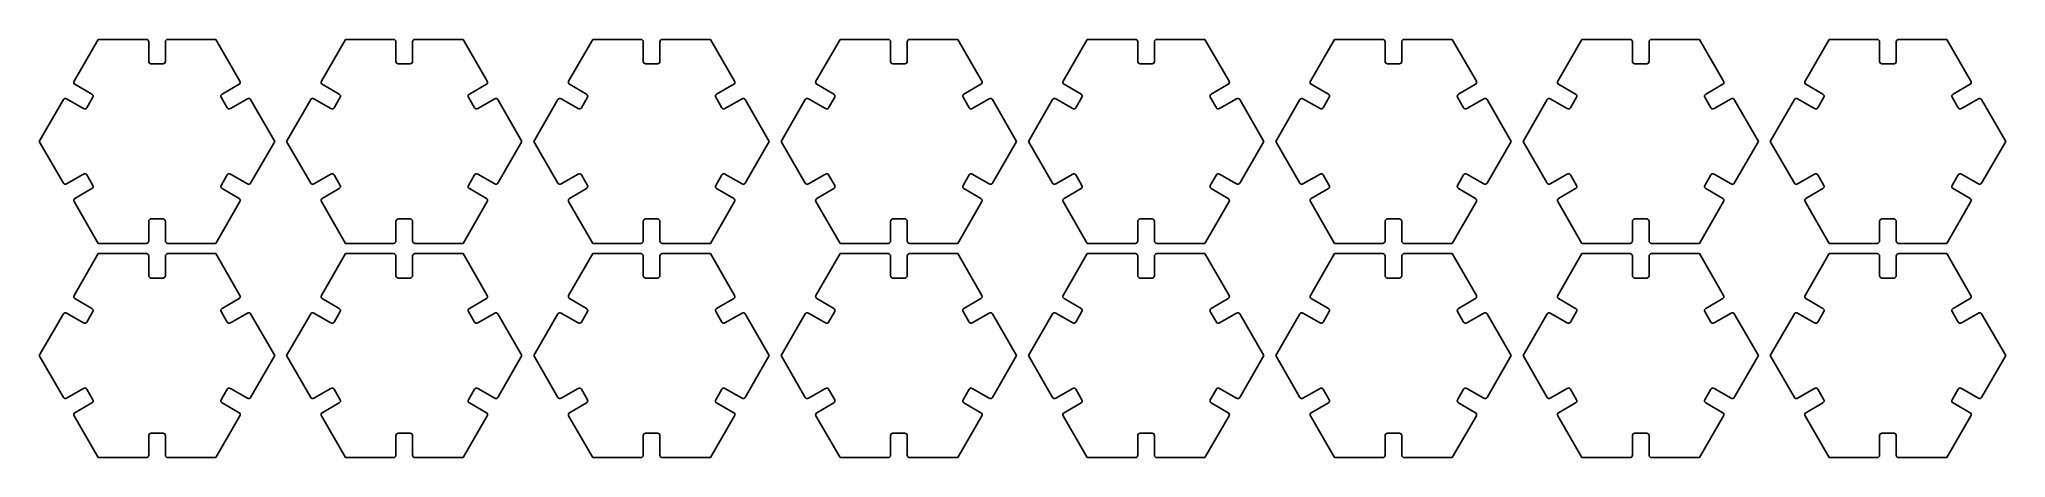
# Model space of a CAD drawing. Extents: x 18 to 1221, y 1025 to 1280.
import ezdxf

# ---------------------------------------------------------------- set-up
doc = ezdxf.new("R2010")
doc.units = 0
doc.layers.get('0').update_dxf_attribs({"linetype": 'CONTINUOUS'})

msp = doc.modelspace()

# ---------------------------------------------------------------- linework, layer by layer
at = {"color": 7}
for points in [[(54.314357, 1280.298712), (39.574202, 1254.767963)], [(83.794665, 1280.298712), (54.314357, 1280.298712)], [(85.211992, 1266.834112), (85.211992, 1278.881362)], [(95.416718, 1266.834112), (95.416718, 1278.881362)], [(126.314355, 1280.298712), (96.834038, 1280.298712)], [(141.05451, 1254.767962), (126.314355, 1280.298712)], [(205.590497, 1280.298712), (190.850342, 1254.767963)], [(235.070805, 1280.298712), (205.590497, 1280.298712)], [(236.488133, 1266.834112), (236.488133, 1278.881362)], [(246.692858, 1266.834112), (246.692858, 1278.881362)], [(277.590495, 1280.298712), (248.110178, 1280.298712)], [(292.33065, 1254.767962), (277.590495, 1280.298712)], [(356.866637, 1280.298712), (342.126482, 1254.767963)], [(386.346945, 1280.298712), (356.866637, 1280.298712)], [(387.764273, 1266.834112), (387.764273, 1278.881362)], [(397.968998, 1266.834112), (397.968998, 1278.881362)], [(428.866635, 1280.298712), (399.386318, 1280.298712)], [(443.60679, 1254.767962), (428.866635, 1280.298712)], [(508.142777, 1280.298712), (493.402622, 1254.767963)], [(537.623085, 1280.298712), (508.142777, 1280.298712)], [(539.040413, 1266.834112), (539.040413, 1278.881362)], [(549.245138, 1266.834112), (549.245138, 1278.881362)], [(580.142775, 1280.298712), (550.662457, 1280.298712)], [(594.88293, 1254.767962), (580.142775, 1280.298712)], [(659.418917, 1280.298712), (644.678762, 1254.767963)], [(688.899225, 1280.298712), (659.418917, 1280.298712)], [(690.316552, 1266.834112), (690.316552, 1278.881362)], [(700.521277, 1266.834112), (700.521277, 1278.881362)], [(731.418915, 1280.298712), (701.938598, 1280.298712)], [(746.15907, 1254.767962), (731.418915, 1280.298712)], [(810.695057, 1280.298712), (795.954902, 1254.767963)], [(840.175365, 1280.298712), (810.695057, 1280.298712)], [(841.592692, 1266.834112), (841.592692, 1278.881362)], [(851.797418, 1266.834112), (851.797418, 1278.881362)], [(882.695055, 1280.298712), (853.214738, 1280.298712)], [(897.43521, 1254.767962), (882.695055, 1280.298712)], [(961.971182, 1280.298712), (947.231027, 1254.767963)], [(991.45149, 1280.298712), (961.971182, 1280.298712)], [(992.868817, 1266.834112), (992.868817, 1278.881362)], [(1003.073543, 1266.834112), (1003.073543, 1278.881362)], [(1033.97118, 1280.298712), (1004.490863, 1280.298712)], [(1048.711335, 1254.767962), (1033.97118, 1280.298712)], [(1113.247307, 1280.298712), (1098.507152, 1254.767963)], [(1142.727615, 1280.298712), (1113.247307, 1280.298712)], [(1144.144942, 1266.834112), (1144.144942, 1278.881362)], [(1154.349667, 1266.834112), (1154.349667, 1278.881362)], [(1185.247305, 1280.298712), (1155.766987, 1280.298712)], [(1199.98746, 1254.767962), (1185.247305, 1280.298712)], [(93.99939, 1265.416763), (86.629312, 1265.416763)], [(245.27553, 1265.416763), (237.905452, 1265.416763)], [(396.55167, 1265.416763), (389.181592, 1265.416763)], [(547.82781, 1265.416763), (540.457733, 1265.416763)], [(699.10395, 1265.416763), (691.733872, 1265.416763)], [(850.38009, 1265.416763), (843.010013, 1265.416763)], [(1001.656215, 1265.416763), (994.286137, 1265.416763)], [(1152.93234, 1265.416763), (1145.562262, 1265.416763)], [(50.526197, 1246.808288), (40.092977, 1252.831912)], [(130.102515, 1246.808288), (140.535735, 1252.831912)], [(201.802337, 1246.808288), (191.369117, 1252.831912)], [(281.378655, 1246.808288), (291.811875, 1252.831912)], [(353.078477, 1246.808288), (342.645257, 1252.831912)], [(432.654795, 1246.808288), (443.088015, 1252.831912)], [(504.354617, 1246.808288), (493.921397, 1252.831912)], [(583.930935, 1246.808288), (594.364155, 1252.831912)], [(655.630757, 1246.808288), (645.197537, 1252.831912)], [(735.207075, 1246.808288), (745.640295, 1252.831912)], [(806.906897, 1246.808288), (796.473677, 1252.831912)], [(886.483215, 1246.808288), (896.916435, 1252.831912)], [(958.183022, 1246.808288), (947.749802, 1252.831912)], [(1037.75934, 1246.808288), (1048.19256, 1252.831912)], [(1109.459147, 1246.808288), (1099.025927, 1252.831912)], [(1189.035465, 1246.808288), (1199.468685, 1252.831912)], [(33.054512, 1243.475588), (18.314357, 1217.944837)], [(45.423835, 1237.970737), (34.990615, 1243.994362)], [(51.044972, 1244.872162), (47.35993, 1238.489512)], [(133.268782, 1238.489512), (129.58374, 1244.872162)], [(135.204878, 1237.970737), (145.638097, 1243.994362)], [(162.314355, 1217.944837), (147.5742, 1243.475587)], [(184.330652, 1243.475588), (169.590497, 1217.944837)], [(196.699975, 1237.970737), (186.266755, 1243.994362)], [(202.321112, 1244.872162), (198.63607, 1238.489512)], [(284.544922, 1238.489512), (280.85988, 1244.872162)], [(286.481018, 1237.970737), (296.914238, 1243.994362)], [(313.590495, 1217.944837), (298.85034, 1243.475587)], [(335.606792, 1243.475588), (320.866637, 1217.944837)], [(347.976115, 1237.970737), (337.542895, 1243.994362)], [(353.597252, 1244.872162), (349.91221, 1238.489512)], [(435.821062, 1238.489512), (432.13602, 1244.872162)], [(437.757158, 1237.970737), (448.190377, 1243.994362)], [(464.866635, 1217.944837), (450.12648, 1243.475587)], [(486.882932, 1243.475588), (472.142777, 1217.944837)], [(499.252255, 1237.970737), (488.819035, 1243.994362)], [(504.873392, 1244.872162), (501.18835, 1238.489512)], [(587.097202, 1238.489512), (583.41216, 1244.872162)], [(589.033298, 1237.970737), (599.466518, 1243.994362)], [(616.142775, 1217.944837), (601.40262, 1243.475587)], [(638.159072, 1243.475588), (623.418917, 1217.944837)], [(650.528395, 1237.970737), (640.095175, 1243.994362)], [(656.149532, 1244.872162), (652.46449, 1238.489512)], [(738.373343, 1238.489512), (734.6883, 1244.872162)], [(740.309438, 1237.970737), (750.742657, 1243.994362)], [(767.418915, 1217.944837), (752.67876, 1243.475587)], [(789.435212, 1243.475588), (774.695057, 1217.944837)], [(801.804535, 1237.970737), (791.371315, 1243.994362)], [(807.425672, 1244.872162), (803.74063, 1238.489512)], [(889.649482, 1238.489512), (885.96444, 1244.872162)], [(891.585577, 1237.970737), (902.018798, 1243.994362)], [(918.695055, 1217.944837), (903.9549, 1243.475587)], [(940.711337, 1243.475588), (925.971182, 1217.944837)], [(953.08066, 1237.970737), (942.64744, 1243.994362)], [(958.701797, 1244.872162), (955.016755, 1238.489512)], [(1040.925608, 1238.489512), (1037.240565, 1244.872162)], [(1042.861703, 1237.970737), (1053.294922, 1243.994362)], [(1069.97118, 1217.944837), (1055.231025, 1243.475587)], [(1091.987462, 1243.475588), (1077.247307, 1217.944837)], [(1104.356785, 1237.970737), (1093.923565, 1243.994362)], [(1109.977922, 1244.872162), (1106.29288, 1238.489512)], [(1192.201732, 1238.489512), (1188.51669, 1244.872162)], [(1194.137827, 1237.970737), (1204.571047, 1243.994362)], [(1221.247305, 1217.944837), (1206.50715, 1243.475587)], [(18.314357, 1217.944837), (33.054512, 1192.414162)], [(147.5742, 1192.414162), (162.314355, 1217.944837)], [(169.590497, 1217.944837), (184.330652, 1192.414162)], [(298.85034, 1192.414162), (313.590495, 1217.944837)], [(320.866637, 1217.944837), (335.606792, 1192.414162)], [(450.12648, 1192.414162), (464.866635, 1217.944837)], [(472.142777, 1217.944837), (486.882932, 1192.414162)], [(601.40262, 1192.414162), (616.142775, 1217.944837)], [(623.418917, 1217.944837), (638.159072, 1192.414162)], [(752.67876, 1192.414162), (767.418915, 1217.944837)], [(774.695057, 1217.944837), (789.435212, 1192.414162)], [(903.9549, 1192.414162), (918.695055, 1217.944837)], [(925.971182, 1217.944837), (940.711337, 1192.414162)], [(1055.231025, 1192.414162), (1069.97118, 1217.944837)], [(1077.247307, 1217.944837), (1091.987462, 1192.414162)], [(1206.50715, 1192.414162), (1221.247305, 1217.944837)], [(45.423835, 1197.919013), (34.990615, 1191.895387)], [(47.35993, 1197.400238), (51.044972, 1191.017512)], [(129.58374, 1191.017512), (133.268782, 1197.400238)], [(135.204878, 1197.919013), (145.638097, 1191.895387)], [(196.699975, 1197.919013), (186.266755, 1191.895387)], [(198.63607, 1197.400238), (202.321112, 1191.017512)], [(280.85988, 1191.017512), (284.544922, 1197.400238)], [(286.481018, 1197.919013), (296.914238, 1191.895387)], [(347.976115, 1197.919013), (337.542895, 1191.895387)], [(349.91221, 1197.400238), (353.597252, 1191.017512)], [(432.13602, 1191.017512), (435.821062, 1197.400238)], [(437.757158, 1197.919013), (448.190377, 1191.895387)], [(499.252255, 1197.919013), (488.819035, 1191.895387)], [(501.18835, 1197.400238), (504.873392, 1191.017512)], [(583.41216, 1191.017512), (587.097202, 1197.400238)], [(589.033298, 1197.919013), (599.466518, 1191.895387)], [(650.528395, 1197.919013), (640.095175, 1191.895387)], [(652.46449, 1197.400238), (656.149532, 1191.017512)], [(734.6883, 1191.017512), (738.373343, 1197.400238)], [(740.309438, 1197.919013), (750.742657, 1191.895387)], [(801.804535, 1197.919013), (791.371315, 1191.895387)], [(803.74063, 1197.400238), (807.425672, 1191.017512)], [(885.96444, 1191.017512), (889.649482, 1197.400238)], [(891.585577, 1197.919013), (902.018798, 1191.895387)], [(953.08066, 1197.919013), (942.64744, 1191.895387)], [(955.016755, 1197.400238), (958.701797, 1191.017512)], [(1037.240565, 1191.017512), (1040.925608, 1197.400238)], [(1042.861703, 1197.919013), (1053.294922, 1191.895387)], [(1104.356785, 1197.919013), (1093.923565, 1191.895387)], [(1106.29288, 1197.400238), (1109.977922, 1191.017512)], [(1188.51669, 1191.017512), (1192.201732, 1197.400238)], [(1194.137827, 1197.919013), (1204.571047, 1191.895387)], [(39.574202, 1181.121712), (54.314357, 1155.591037)], [(50.526197, 1189.081462), (40.092977, 1183.057838)], [(126.314355, 1155.591037), (141.05451, 1181.121712)], [(130.102515, 1189.081462), (140.535735, 1183.057838)], [(190.850342, 1181.121712), (205.590497, 1155.591037)], [(201.802337, 1189.081462), (191.369117, 1183.057838)], [(277.590495, 1155.591037), (292.33065, 1181.121712)], [(281.378655, 1189.081462), (291.811875, 1183.057838)], [(342.126482, 1181.121712), (356.866637, 1155.591037)], [(353.078477, 1189.081462), (342.645257, 1183.057838)], [(428.866635, 1155.591037), (443.60679, 1181.121712)], [(432.654795, 1189.081462), (443.088015, 1183.057838)], [(493.402622, 1181.121712), (508.142777, 1155.591037)], [(504.354617, 1189.081462), (493.921397, 1183.057838)], [(580.142775, 1155.591037), (594.88293, 1181.121712)], [(583.930935, 1189.081462), (594.364155, 1183.057838)], [(644.678762, 1181.121712), (659.418917, 1155.591037)], [(655.630757, 1189.081462), (645.197537, 1183.057838)], [(731.418915, 1155.591037), (746.15907, 1181.121712)], [(735.207075, 1189.081462), (745.640295, 1183.057838)], [(795.954902, 1181.121712), (810.695057, 1155.591037)], [(806.906897, 1189.081462), (796.473677, 1183.057838)], [(882.695055, 1155.591037), (897.43521, 1181.121712)], [(886.483215, 1189.081462), (896.916435, 1183.057838)], [(947.231027, 1181.121712), (961.971182, 1155.591037)], [(958.183022, 1189.081462), (947.749802, 1183.057838)], [(1033.97118, 1155.591037), (1048.711335, 1181.121712)], [(1037.75934, 1189.081462), (1048.19256, 1183.057838)], [(1098.507152, 1181.121712), (1113.247307, 1155.591037)], [(1109.459147, 1189.081462), (1099.025927, 1183.057838)], [(1185.247305, 1155.591037), (1199.98746, 1181.121712)], [(1189.035465, 1189.081462), (1199.468685, 1183.057838)], [(85.211992, 1169.055562), (85.211992, 1157.008312)], [(86.629312, 1170.472912), (93.99939, 1170.472912)], [(95.416718, 1169.055562), (95.416718, 1157.008312)], [(236.488133, 1169.055562), (236.488133, 1157.008312)], [(237.905452, 1170.472912), (245.27553, 1170.472912)], [(246.692858, 1169.055562), (246.692858, 1157.008312)], [(387.764273, 1169.055562), (387.764273, 1157.008312)], [(389.181592, 1170.472912), (396.55167, 1170.472912)], [(397.968998, 1169.055562), (397.968998, 1157.008312)], [(539.040413, 1169.055562), (539.040413, 1157.008312)], [(540.457733, 1170.472912), (547.82781, 1170.472912)], [(549.245138, 1169.055562), (549.245138, 1157.008312)], [(690.316552, 1169.055562), (690.316552, 1157.008312)], [(691.733872, 1170.472912), (699.10395, 1170.472912)], [(700.521277, 1169.055562), (700.521277, 1157.008312)], [(841.592692, 1169.055562), (841.592692, 1157.008312)], [(843.010013, 1170.472912), (850.38009, 1170.472912)], [(851.797418, 1169.055562), (851.797418, 1157.008312)], [(992.868817, 1169.055562), (992.868817, 1157.008312)], [(994.286137, 1170.472912), (1001.656215, 1170.472912)], [(1003.073543, 1169.055562), (1003.073543, 1157.008312)], [(1144.144942, 1169.055562), (1144.144942, 1157.008312)], [(1145.562262, 1170.472912), (1152.93234, 1170.472912)], [(1154.349667, 1169.055562), (1154.349667, 1157.008312)], [(54.314357, 1155.591037), (83.794665, 1155.591037)], [(96.834038, 1155.591037), (126.314355, 1155.591037)], [(205.590497, 1155.591037), (235.070805, 1155.591037)], [(248.110178, 1155.591037), (277.590495, 1155.591037)], [(356.866637, 1155.591037), (386.346945, 1155.591037)], [(399.386318, 1155.591037), (428.866635, 1155.591037)], [(508.142777, 1155.591037), (537.623085, 1155.591037)], [(550.662457, 1155.591037), (580.142775, 1155.591037)], [(659.418917, 1155.591037), (688.899225, 1155.591037)], [(701.938598, 1155.591037), (731.418915, 1155.591037)], [(810.695057, 1155.591037), (840.175365, 1155.591037)], [(853.214738, 1155.591037), (882.695055, 1155.591037)], [(961.971182, 1155.591037), (991.45149, 1155.591037)], [(1004.490863, 1155.591037), (1033.97118, 1155.591037)], [(1113.247307, 1155.591037), (1142.727615, 1155.591037)], [(1155.766987, 1155.591037), (1185.247305, 1155.591037)], [(54.314357, 1149.27912), (39.574202, 1123.74837)], [(83.794665, 1149.27912), (54.314357, 1149.27912)], [(85.211992, 1135.81452), (85.211992, 1147.86177)], [(95.416718, 1135.81452), (95.416718, 1147.86177)], [(126.314355, 1149.27912), (96.834038, 1149.27912)], [(141.05451, 1123.74837), (126.314355, 1149.27912)], [(205.590497, 1149.27912), (190.850342, 1123.74837)], [(235.070805, 1149.27912), (205.590497, 1149.27912)], [(236.488133, 1135.81452), (236.488133, 1147.86177)], [(246.692858, 1135.81452), (246.692858, 1147.86177)], [(277.590495, 1149.27912), (248.110178, 1149.27912)], [(292.33065, 1123.74837), (277.590495, 1149.27912)], [(356.866637, 1149.27912), (342.126482, 1123.74837)], [(386.346945, 1149.27912), (356.866637, 1149.27912)], [(387.764273, 1135.81452), (387.764273, 1147.86177)], [(397.968998, 1135.81452), (397.968998, 1147.86177)], [(428.866635, 1149.27912), (399.386318, 1149.27912)], [(443.60679, 1123.74837), (428.866635, 1149.27912)], [(508.142777, 1149.27912), (493.402622, 1123.74837)], [(537.623085, 1149.27912), (508.142777, 1149.27912)], [(539.040413, 1135.81452), (539.040413, 1147.86177)], [(549.245138, 1135.81452), (549.245138, 1147.86177)], [(580.142775, 1149.27912), (550.662457, 1149.27912)], [(594.88293, 1123.74837), (580.142775, 1149.27912)], [(659.418917, 1149.27912), (644.678762, 1123.74837)], [(688.899225, 1149.27912), (659.418917, 1149.27912)], [(690.316552, 1135.81452), (690.316552, 1147.86177)], [(700.521277, 1135.81452), (700.521277, 1147.86177)], [(731.418915, 1149.27912), (701.938598, 1149.27912)], [(746.15907, 1123.74837), (731.418915, 1149.27912)], [(810.695057, 1149.27912), (795.954902, 1123.74837)], [(840.175365, 1149.27912), (810.695057, 1149.27912)], [(841.592692, 1135.81452), (841.592692, 1147.86177)], [(851.797418, 1135.81452), (851.797418, 1147.86177)], [(882.695055, 1149.27912), (853.214738, 1149.27912)], [(897.43521, 1123.74837), (882.695055, 1149.27912)], [(961.971182, 1149.27912), (947.231027, 1123.74837)], [(991.45149, 1149.27912), (961.971182, 1149.27912)], [(992.868817, 1135.81452), (992.868817, 1147.86177)], [(1003.073543, 1135.81452), (1003.073543, 1147.86177)], [(1033.97118, 1149.27912), (1004.490863, 1149.27912)], [(1048.711335, 1123.74837), (1033.97118, 1149.27912)], [(1113.247307, 1149.27912), (1098.507152, 1123.74837)], [(1142.727615, 1149.27912), (1113.247307, 1149.27912)], [(1144.144942, 1135.81452), (1144.144942, 1147.86177)], [(1154.349667, 1135.81452), (1154.349667, 1147.86177)], [(1185.247305, 1149.27912), (1155.766987, 1149.27912)], [(1199.98746, 1123.74837), (1185.247305, 1149.27912)], [(93.99939, 1134.39717), (86.629312, 1134.39717)], [(245.27553, 1134.39717), (237.905452, 1134.39717)], [(396.55167, 1134.39717), (389.181592, 1134.39717)], [(547.82781, 1134.39717), (540.457733, 1134.39717)], [(699.10395, 1134.39717), (691.733872, 1134.39717)], [(850.38009, 1134.39717), (843.010013, 1134.39717)], [(1001.656215, 1134.39717), (994.286137, 1134.39717)], [(1152.93234, 1134.39717), (1145.562262, 1134.39717)], [(50.526197, 1115.788695), (40.092977, 1121.81232)], [(130.102515, 1115.788695), (140.535735, 1121.81232)], [(201.802337, 1115.788695), (191.369117, 1121.81232)], [(281.378655, 1115.788695), (291.811875, 1121.81232)], [(353.078477, 1115.788695), (342.645257, 1121.81232)], [(432.654795, 1115.788695), (443.088015, 1121.81232)], [(504.354617, 1115.788695), (493.921397, 1121.81232)], [(583.930935, 1115.788695), (594.364155, 1121.81232)], [(655.630757, 1115.788695), (645.197537, 1121.81232)], [(735.207075, 1115.788695), (745.640295, 1121.81232)], [(806.906897, 1115.788695), (796.473677, 1121.81232)], [(886.483215, 1115.788695), (896.916435, 1121.81232)], [(958.183022, 1115.788695), (947.749802, 1121.81232)], [(1037.75934, 1115.788695), (1048.19256, 1121.81232)], [(1109.459147, 1115.788695), (1099.025927, 1121.81232)], [(1189.035465, 1115.788695), (1199.468685, 1121.81232)], [(33.054512, 1112.455995), (18.314357, 1086.925245)], [(45.423835, 1106.951145), (34.990615, 1112.97477)], [(51.044972, 1113.85257), (47.35993, 1107.46992)], [(133.268782, 1107.46992), (129.58374, 1113.85257)], [(135.204878, 1106.951145), (145.638097, 1112.97477)], [(162.314355, 1086.925245), (147.5742, 1112.455995)], [(184.330652, 1112.455995), (169.590497, 1086.925245)], [(196.699975, 1106.951145), (186.266755, 1112.97477)], [(202.321112, 1113.85257), (198.63607, 1107.46992)], [(284.544922, 1107.46992), (280.85988, 1113.85257)], [(286.481018, 1106.951145), (296.914238, 1112.97477)], [(313.590495, 1086.925245), (298.85034, 1112.455995)], [(335.606792, 1112.455995), (320.866637, 1086.925245)], [(347.976115, 1106.951145), (337.542895, 1112.97477)], [(353.597252, 1113.85257), (349.91221, 1107.46992)], [(435.821062, 1107.46992), (432.13602, 1113.85257)], [(437.757158, 1106.951145), (448.190377, 1112.97477)], [(464.866635, 1086.925245), (450.12648, 1112.455995)], [(486.882932, 1112.455995), (472.142777, 1086.925245)], [(499.252255, 1106.951145), (488.819035, 1112.97477)], [(504.873392, 1113.85257), (501.18835, 1107.46992)], [(587.097202, 1107.46992), (583.41216, 1113.85257)], [(589.033298, 1106.951145), (599.466518, 1112.97477)], [(616.142775, 1086.925245), (601.40262, 1112.455995)], [(638.159072, 1112.455995), (623.418917, 1086.925245)], [(650.528395, 1106.951145), (640.095175, 1112.97477)], [(656.149532, 1113.85257), (652.46449, 1107.46992)], [(738.373343, 1107.46992), (734.6883, 1113.85257)], [(740.309438, 1106.951145), (750.742657, 1112.97477)], [(767.418915, 1086.925245), (752.67876, 1112.455995)], [(789.435212, 1112.455995), (774.695057, 1086.925245)], [(801.804535, 1106.951145), (791.371315, 1112.97477)], [(807.425672, 1113.85257), (803.74063, 1107.46992)], [(889.649482, 1107.46992), (885.96444, 1113.85257)], [(891.585577, 1106.951145), (902.018798, 1112.97477)], [(918.695055, 1086.925245), (903.9549, 1112.455995)], [(940.711337, 1112.455995), (925.971182, 1086.925245)], [(953.08066, 1106.951145), (942.64744, 1112.97477)], [(958.701797, 1113.85257), (955.016755, 1107.46992)], [(1040.925608, 1107.46992), (1037.240565, 1113.85257)], [(1042.861703, 1106.951145), (1053.294922, 1112.97477)], [(1069.97118, 1086.925245), (1055.231025, 1112.455995)], [(1091.987462, 1112.455995), (1077.247307, 1086.925245)], [(1104.356785, 1106.951145), (1093.923565, 1112.97477)], [(1109.977922, 1113.85257), (1106.29288, 1107.46992)], [(1192.201732, 1107.46992), (1188.51669, 1113.85257)], [(1194.137827, 1106.951145), (1204.571047, 1112.97477)], [(1221.247305, 1086.925245), (1206.50715, 1112.455995)], [(18.314357, 1086.925245), (33.054512, 1061.39457)], [(147.5742, 1061.39457), (162.314355, 1086.925245)], [(169.590497, 1086.925245), (184.330652, 1061.39457)], [(298.85034, 1061.39457), (313.590495, 1086.925245)], [(320.866637, 1086.925245), (335.606792, 1061.39457)], [(450.12648, 1061.39457), (464.866635, 1086.925245)], [(472.142777, 1086.925245), (486.882932, 1061.39457)], [(601.40262, 1061.39457), (616.142775, 1086.925245)], [(623.418917, 1086.925245), (638.159072, 1061.39457)], [(752.67876, 1061.39457), (767.418915, 1086.925245)], [(774.695057, 1086.925245), (789.435212, 1061.39457)], [(903.9549, 1061.39457), (918.695055, 1086.925245)], [(925.971182, 1086.925245), (940.711337, 1061.39457)], [(1055.231025, 1061.39457), (1069.97118, 1086.925245)], [(1077.247307, 1086.925245), (1091.987462, 1061.39457)], [(1206.50715, 1061.39457), (1221.247305, 1086.925245)], [(45.423835, 1066.89942), (34.990615, 1060.875795)], [(47.35993, 1066.380645), (51.044972, 1059.99792)], [(129.58374, 1059.99792), (133.268782, 1066.380645)], [(135.204878, 1066.89942), (145.638097, 1060.875795)], [(196.699975, 1066.89942), (186.266755, 1060.875795)], [(198.63607, 1066.380645), (202.321112, 1059.99792)], [(280.85988, 1059.99792), (284.544922, 1066.380645)], [(286.481018, 1066.89942), (296.914238, 1060.875795)], [(347.976115, 1066.89942), (337.542895, 1060.875795)], [(349.91221, 1066.380645), (353.597252, 1059.99792)], [(432.13602, 1059.99792), (435.821062, 1066.380645)], [(437.757158, 1066.89942), (448.190377, 1060.875795)], [(499.252255, 1066.89942), (488.819035, 1060.875795)], [(501.18835, 1066.380645), (504.873392, 1059.99792)], [(583.41216, 1059.99792), (587.097202, 1066.380645)], [(589.033298, 1066.89942), (599.466518, 1060.875795)], [(650.528395, 1066.89942), (640.095175, 1060.875795)], [(652.46449, 1066.380645), (656.149532, 1059.99792)], [(734.6883, 1059.99792), (738.373343, 1066.380645)], [(740.309438, 1066.89942), (750.742657, 1060.875795)], [(801.804535, 1066.89942), (791.371315, 1060.875795)], [(803.74063, 1066.380645), (807.425672, 1059.99792)], [(885.96444, 1059.99792), (889.649482, 1066.380645)], [(891.585577, 1066.89942), (902.018798, 1060.875795)], [(953.08066, 1066.89942), (942.64744, 1060.875795)], [(955.016755, 1066.380645), (958.701797, 1059.99792)], [(1037.240565, 1059.99792), (1040.925608, 1066.380645)], [(1042.861703, 1066.89942), (1053.294922, 1060.875795)], [(1104.356785, 1066.89942), (1093.923565, 1060.875795)], [(1106.29288, 1066.380645), (1109.977922, 1059.99792)], [(1188.51669, 1059.99792), (1192.201732, 1066.380645)], [(1194.137827, 1066.89942), (1204.571047, 1060.875795)], [(39.574202, 1050.10212), (54.314357, 1024.571445)], [(50.526197, 1058.06187), (40.092977, 1052.038245)], [(126.314355, 1024.571445), (141.05451, 1050.10212)], [(130.102515, 1058.06187), (140.535735, 1052.038245)], [(190.850342, 1050.10212), (205.590497, 1024.571445)], [(201.802337, 1058.06187), (191.369117, 1052.038245)], [(277.590495, 1024.571445), (292.33065, 1050.10212)], [(281.378655, 1058.06187), (291.811875, 1052.038245)], [(342.126482, 1050.10212), (356.866637, 1024.571445)], [(353.078477, 1058.06187), (342.645257, 1052.038245)], [(428.866635, 1024.571445), (443.60679, 1050.10212)], [(432.654795, 1058.06187), (443.088015, 1052.038245)], [(493.402622, 1050.10212), (508.142777, 1024.571445)], [(504.354617, 1058.06187), (493.921397, 1052.038245)], [(580.142775, 1024.571445), (594.88293, 1050.10212)], [(583.930935, 1058.06187), (594.364155, 1052.038245)], [(644.678762, 1050.10212), (659.418917, 1024.571445)], [(655.630757, 1058.06187), (645.197537, 1052.038245)], [(731.418915, 1024.571445), (746.15907, 1050.10212)], [(735.207075, 1058.06187), (745.640295, 1052.038245)], [(795.954902, 1050.10212), (810.695057, 1024.571445)], [(806.906897, 1058.06187), (796.473677, 1052.038245)], [(882.695055, 1024.571445), (897.43521, 1050.10212)], [(886.483215, 1058.06187), (896.916435, 1052.038245)], [(947.231027, 1050.10212), (961.971182, 1024.571445)], [(958.183022, 1058.06187), (947.749802, 1052.038245)], [(1033.97118, 1024.571445), (1048.711335, 1050.10212)], [(1037.75934, 1058.06187), (1048.19256, 1052.038245)], [(1098.507152, 1050.10212), (1113.247307, 1024.571445)], [(1109.459147, 1058.06187), (1099.025927, 1052.038245)], [(1185.247305, 1024.571445), (1199.98746, 1050.10212)], [(1189.035465, 1058.06187), (1199.468685, 1052.038245)], [(85.211992, 1038.03597), (85.211992, 1025.98872)], [(86.629312, 1039.45332), (93.99939, 1039.45332)], [(95.416718, 1038.03597), (95.416718, 1025.98872)], [(236.488133, 1038.03597), (236.488133, 1025.98872)], [(237.905452, 1039.45332), (245.27553, 1039.45332)], [(246.692858, 1038.03597), (246.692858, 1025.98872)], [(387.764273, 1038.03597), (387.764273, 1025.98872)], [(389.181592, 1039.45332), (396.55167, 1039.45332)], [(397.968998, 1038.03597), (397.968998, 1025.98872)], [(539.040413, 1038.03597), (539.040413, 1025.98872)], [(540.457733, 1039.45332), (547.82781, 1039.45332)], [(549.245138, 1038.03597), (549.245138, 1025.98872)], [(690.316552, 1038.03597), (690.316552, 1025.98872)], [(691.733872, 1039.45332), (699.10395, 1039.45332)], [(700.521277, 1038.03597), (700.521277, 1025.98872)], [(841.592692, 1038.03597), (841.592692, 1025.98872)], [(843.010013, 1039.45332), (850.38009, 1039.45332)], [(851.797418, 1038.03597), (851.797418, 1025.98872)], [(992.868817, 1038.03597), (992.868817, 1025.98872)], [(994.286137, 1039.45332), (1001.656215, 1039.45332)], [(1003.073543, 1038.03597), (1003.073543, 1025.98872)], [(1144.144942, 1038.03597), (1144.144942, 1025.98872)], [(1145.562262, 1039.45332), (1152.93234, 1039.45332)], [(1154.349667, 1038.03597), (1154.349667, 1025.98872)], [(54.314357, 1024.571445), (83.794665, 1024.571445)], [(96.834038, 1024.571445), (126.314355, 1024.571445)], [(205.590497, 1024.571445), (235.070805, 1024.571445)], [(248.110178, 1024.571445), (277.590495, 1024.571445)], [(356.866637, 1024.571445), (386.346945, 1024.571445)], [(399.386318, 1024.571445), (428.866635, 1024.571445)], [(508.142777, 1024.571445), (537.623085, 1024.571445)], [(550.662457, 1024.571445), (580.142775, 1024.571445)], [(659.418917, 1024.571445), (688.899225, 1024.571445)], [(701.938598, 1024.571445), (731.418915, 1024.571445)], [(810.695057, 1024.571445), (840.175365, 1024.571445)], [(853.214738, 1024.571445), (882.695055, 1024.571445)], [(961.971182, 1024.571445), (991.45149, 1024.571445)], [(1004.490863, 1024.571445), (1033.97118, 1024.571445)], [(1113.247307, 1024.571445), (1142.727615, 1024.571445)], [(1155.766987, 1024.571445), (1185.247305, 1024.571445)]]:
    msp.add_lwpolyline(points, dxfattribs=at)
for points in [[(84.796876, 1279.88358), (84.531075, 1280.149386), (84.170568, 1280.298714), (83.794665, 1280.298712)], [(85.211992, 1278.881363), (85.212, 1279.257265), (85.062678, 1279.617775), (84.796876, 1279.88358)], [(95.831831, 1279.883578), (95.566031, 1279.617772), (95.41671, 1279.257264), (95.416718, 1278.881362)], [(96.834038, 1280.298712), (96.458136, 1280.298712), (96.097631, 1280.149383), (95.831831, 1279.883578)], [(236.073016, 1279.88358), (235.807215, 1280.149386), (235.446708, 1280.298714), (235.070805, 1280.298712)], [(236.488133, 1278.881363), (236.48814, 1279.257265), (236.338818, 1279.617775), (236.073016, 1279.88358)], [(247.107971, 1279.883578), (246.842171, 1279.617772), (246.69285, 1279.257264), (246.692858, 1278.881362)], [(248.110178, 1280.298712), (247.734276, 1280.298712), (247.373771, 1280.149383), (247.107971, 1279.883578)], [(387.349156, 1279.88358), (387.083355, 1280.149386), (386.722848, 1280.298714), (386.346945, 1280.298712)], [(387.764273, 1278.881363), (387.76428, 1279.257265), (387.614958, 1279.617775), (387.349156, 1279.88358)], [(398.384111, 1279.883578), (398.118311, 1279.617772), (397.96899, 1279.257264), (397.968998, 1278.881362)], [(399.386318, 1280.298712), (399.010416, 1280.298712), (398.649911, 1280.149383), (398.384111, 1279.883578)], [(538.625296, 1279.88358), (538.359495, 1280.149386), (537.998988, 1280.298714), (537.623085, 1280.298712)], [(539.040413, 1278.881363), (539.04042, 1279.257265), (538.891098, 1279.617775), (538.625296, 1279.88358)], [(549.660251, 1279.883578), (549.394451, 1279.617772), (549.24513, 1279.257264), (549.245138, 1278.881362)], [(550.662457, 1280.298712), (550.286556, 1280.298712), (549.926051, 1280.149383), (549.660251, 1279.883578)], [(689.901436, 1279.88358), (689.635635, 1280.149386), (689.275128, 1280.298714), (688.899225, 1280.298712)], [(690.316552, 1278.881363), (690.31656, 1279.257265), (690.167238, 1279.617775), (689.901436, 1279.88358)], [(700.936391, 1279.883578), (700.670591, 1279.617772), (700.52127, 1279.257264), (700.521277, 1278.881362)], [(701.938598, 1280.298712), (701.562696, 1280.298712), (701.202191, 1280.149383), (700.936391, 1279.883578)], [(841.177576, 1279.88358), (840.911775, 1280.149386), (840.551268, 1280.298714), (840.175365, 1280.298712)], [(841.592692, 1278.881363), (841.5927, 1279.257265), (841.443378, 1279.617775), (841.177576, 1279.88358)], [(852.212531, 1279.883578), (851.946731, 1279.617772), (851.79741, 1279.257264), (851.797418, 1278.881362)], [(853.214738, 1280.298712), (852.838836, 1280.298712), (852.478331, 1280.149383), (852.212531, 1279.883578)], [(992.453701, 1279.88358), (992.1879, 1280.149386), (991.827393, 1280.298714), (991.45149, 1280.298712)], [(992.868817, 1278.881363), (992.868825, 1279.257265), (992.719503, 1279.617775), (992.453701, 1279.88358)], [(1003.488656, 1279.883578), (1003.222856, 1279.617772), (1003.073535, 1279.257264), (1003.073543, 1278.881362)], [(1004.490863, 1280.298712), (1004.114961, 1280.298712), (1003.754456, 1280.149383), (1003.488656, 1279.883578)], [(1143.729826, 1279.88358), (1143.464025, 1280.149386), (1143.103518, 1280.298714), (1142.727615, 1280.298712)], [(1144.144942, 1278.881363), (1144.14495, 1279.257265), (1143.995628, 1279.617775), (1143.729826, 1279.88358)], [(1154.764781, 1279.883578), (1154.498981, 1279.617772), (1154.34966, 1279.257264), (1154.349667, 1278.881362)], [(1155.766987, 1280.298712), (1155.391086, 1280.298712), (1155.030581, 1280.149383), (1154.764781, 1279.883578)], [(85.211992, 1266.834113), (85.211985, 1266.458211), (85.361306, 1266.097703), (85.627106, 1265.831897)], [(85.627106, 1265.831897), (85.892906, 1265.566092), (86.253411, 1265.416763), (86.629312, 1265.416763)], [(93.99939, 1265.416763), (94.375293, 1265.416761), (94.7358, 1265.566089), (95.001601, 1265.831895)], [(95.001601, 1265.831895), (95.267403, 1266.0977), (95.416725, 1266.45821), (95.416717, 1266.834112)], [(236.488133, 1266.834113), (236.488125, 1266.458211), (236.637446, 1266.097703), (236.903246, 1265.831897)], [(236.903246, 1265.831897), (237.169046, 1265.566092), (237.529551, 1265.416763), (237.905452, 1265.416763)], [(245.27553, 1265.416763), (245.651433, 1265.416761), (246.01194, 1265.566089), (246.277741, 1265.831895)], [(246.277741, 1265.831895), (246.543543, 1266.0977), (246.692865, 1266.45821), (246.692858, 1266.834112)], [(387.764273, 1266.834113), (387.764265, 1266.458211), (387.913586, 1266.097703), (388.179386, 1265.831897)], [(388.179386, 1265.831897), (388.445186, 1265.566092), (388.805691, 1265.416763), (389.181592, 1265.416763)], [(396.55167, 1265.416763), (396.927573, 1265.416761), (397.28808, 1265.566089), (397.553881, 1265.831895)], [(397.553881, 1265.831895), (397.819683, 1266.0977), (397.969005, 1266.45821), (397.968998, 1266.834112)], [(539.040413, 1266.834113), (539.040405, 1266.458211), (539.189726, 1266.097703), (539.455526, 1265.831897)], [(539.455526, 1265.831897), (539.721326, 1265.566092), (540.081831, 1265.416763), (540.457733, 1265.416763)], [(547.82781, 1265.416763), (548.203713, 1265.416761), (548.56422, 1265.566089), (548.830021, 1265.831895)], [(548.830021, 1265.831895), (549.095823, 1266.0977), (549.245145, 1266.45821), (549.245137, 1266.834112)], [(690.316552, 1266.834113), (690.316545, 1266.458211), (690.465866, 1266.097703), (690.731666, 1265.831897)], [(690.731666, 1265.831897), (690.997466, 1265.566092), (691.357971, 1265.416763), (691.733872, 1265.416763)], [(699.10395, 1265.416763), (699.479853, 1265.416761), (699.84036, 1265.566089), (700.106161, 1265.831895)], [(700.106161, 1265.831895), (700.371963, 1266.0977), (700.521285, 1266.45821), (700.521277, 1266.834112)], [(841.592692, 1266.834113), (841.592685, 1266.458211), (841.742006, 1266.097703), (842.007806, 1265.831897)], [(842.007806, 1265.831897), (842.273606, 1265.566092), (842.634111, 1265.416763), (843.010013, 1265.416763)], [(850.38009, 1265.416763), (850.755993, 1265.416761), (851.1165, 1265.566089), (851.382301, 1265.831895)], [(851.382301, 1265.831895), (851.648103, 1266.0977), (851.797425, 1266.45821), (851.797418, 1266.834112)], [(992.868817, 1266.834113), (992.86881, 1266.458211), (993.018131, 1266.097703), (993.283931, 1265.831897)], [(993.283931, 1265.831897), (993.549731, 1265.566092), (993.910236, 1265.416763), (994.286137, 1265.416763)], [(1001.656215, 1265.416763), (1002.032118, 1265.416761), (1002.392625, 1265.566089), (1002.658426, 1265.831895)], [(1002.658426, 1265.831895), (1002.924228, 1266.0977), (1003.07355, 1266.45821), (1003.073543, 1266.834112)], [(1144.144942, 1266.834113), (1144.144935, 1266.458211), (1144.294256, 1266.097703), (1144.560056, 1265.831897)], [(1144.560056, 1265.831897), (1144.825856, 1265.566092), (1145.186361, 1265.416763), (1145.562262, 1265.416763)], [(1152.93234, 1265.416763), (1153.308243, 1265.416761), (1153.66875, 1265.566089), (1153.934551, 1265.831895)], [(1153.934551, 1265.831895), (1154.200353, 1266.0977), (1154.349675, 1266.45821), (1154.349667, 1266.834112)], [(39.574202, 1254.767962), (39.182853, 1254.090079), (39.415112, 1253.223295), (40.092977, 1252.831912)], [(140.535735, 1252.831912), (141.2136, 1253.223295), (141.44586, 1254.090079), (141.05451, 1254.767963)], [(190.850342, 1254.767962), (190.458993, 1254.090079), (190.691252, 1253.223295), (191.369117, 1252.831912)], [(291.811875, 1252.831912), (292.48974, 1253.223295), (292.722, 1254.090079), (292.33065, 1254.767963)], [(342.126482, 1254.767962), (341.735133, 1254.090079), (341.967392, 1253.223295), (342.645257, 1252.831912)], [(443.088015, 1252.831912), (443.76588, 1253.223295), (443.99814, 1254.090079), (443.60679, 1254.767963)], [(493.402622, 1254.767962), (493.011273, 1254.090079), (493.243532, 1253.223295), (493.921397, 1252.831912)], [(594.364155, 1252.831912), (595.04202, 1253.223295), (595.27428, 1254.090079), (594.88293, 1254.767963)], [(644.678762, 1254.767962), (644.287413, 1254.090079), (644.519672, 1253.223295), (645.197537, 1252.831912)], [(745.640295, 1252.831912), (746.31816, 1253.223295), (746.55042, 1254.090079), (746.15907, 1254.767963)], [(795.954902, 1254.767962), (795.563553, 1254.090079), (795.795812, 1253.223295), (796.473677, 1252.831912)], [(896.916435, 1252.831912), (897.5943, 1253.223295), (897.82656, 1254.090079), (897.43521, 1254.767963)], [(947.231027, 1254.767962), (946.839678, 1254.090079), (947.071937, 1253.223295), (947.749802, 1252.831912)], [(1048.19256, 1252.831912), (1048.870425, 1253.223295), (1049.102685, 1254.090079), (1048.711335, 1254.767963)], [(1098.507152, 1254.767962), (1098.115803, 1254.090079), (1098.348062, 1253.223295), (1099.025927, 1252.831912)], [(1199.468685, 1252.831912), (1200.14655, 1253.223295), (1200.37881, 1254.090079), (1199.98746, 1254.767963)], [(33.915121, 1244.135956), (33.552032, 1244.038667), (33.242461, 1243.801125), (33.054512, 1243.475588)], [(34.990615, 1243.994363), (34.665078, 1244.182312), (34.278211, 1244.233245), (33.915121, 1244.135956)], [(51.186576, 1245.947669), (51.089287, 1246.310764), (50.851741, 1246.620338), (50.526197, 1246.808288)], [(51.044972, 1244.872162), (51.232929, 1245.197701), (51.283866, 1245.584573), (51.186576, 1245.947669)], [(129.442136, 1245.947669), (129.344846, 1245.584573), (129.395783, 1245.197701), (129.58374, 1244.872162)], [(130.102515, 1246.808288), (129.776971, 1246.620338), (129.539425, 1246.310764), (129.442136, 1245.947669)], [(146.713591, 1244.135956), (146.350501, 1244.233245), (145.963634, 1244.182312), (145.638098, 1243.994363)], [(147.5742, 1243.475588), (147.386251, 1243.801125), (147.076681, 1244.038667), (146.713591, 1244.135956)], [(185.191261, 1244.135956), (184.828172, 1244.038667), (184.518601, 1243.801125), (184.330652, 1243.475588)], [(186.266755, 1243.994363), (185.941218, 1244.182312), (185.554351, 1244.233245), (185.191261, 1244.135956)], [(202.462716, 1245.947669), (202.365427, 1246.310764), (202.127881, 1246.620338), (201.802337, 1246.808288)], [(202.321112, 1244.872162), (202.509069, 1245.197701), (202.560006, 1245.584573), (202.462716, 1245.947669)], [(280.718276, 1245.947669), (280.620986, 1245.584573), (280.671923, 1245.197701), (280.85988, 1244.872162)], [(281.378655, 1246.808288), (281.053111, 1246.620338), (280.815565, 1246.310764), (280.718276, 1245.947669)], [(297.989731, 1244.135956), (297.626641, 1244.233245), (297.239774, 1244.182312), (296.914238, 1243.994363)], [(298.85034, 1243.475588), (298.662391, 1243.801125), (298.352821, 1244.038667), (297.989731, 1244.135956)], [(336.467401, 1244.135956), (336.104312, 1244.038667), (335.794741, 1243.801125), (335.606792, 1243.475588)], [(337.542895, 1243.994363), (337.217358, 1244.182312), (336.830491, 1244.233245), (336.467401, 1244.135956)], [(353.738856, 1245.947669), (353.641567, 1246.310764), (353.404021, 1246.620338), (353.078477, 1246.808288)], [(353.597252, 1244.872162), (353.785209, 1245.197701), (353.836146, 1245.584573), (353.738856, 1245.947669)], [(431.994416, 1245.947669), (431.897126, 1245.584573), (431.948063, 1245.197701), (432.13602, 1244.872162)], [(432.654795, 1246.808288), (432.329251, 1246.620338), (432.091705, 1246.310764), (431.994416, 1245.947669)], [(449.265871, 1244.135956), (448.902781, 1244.233245), (448.515914, 1244.182312), (448.190378, 1243.994363)], [(450.12648, 1243.475588), (449.938531, 1243.801125), (449.628961, 1244.038667), (449.265871, 1244.135956)], [(487.743541, 1244.135956), (487.380452, 1244.038667), (487.070881, 1243.801125), (486.882932, 1243.475588)], [(488.819035, 1243.994363), (488.493498, 1244.182312), (488.106631, 1244.233245), (487.743541, 1244.135956)], [(505.014996, 1245.947669), (504.917707, 1246.310764), (504.680161, 1246.620338), (504.354617, 1246.808288)], [(504.873392, 1244.872162), (505.061349, 1245.197701), (505.112286, 1245.584573), (505.014996, 1245.947669)], [(583.270556, 1245.947669), (583.173266, 1245.584573), (583.224203, 1245.197701), (583.41216, 1244.872162)], [(583.930935, 1246.808288), (583.605391, 1246.620338), (583.367845, 1246.310764), (583.270556, 1245.947669)], [(600.542011, 1244.135956), (600.178921, 1244.233245), (599.792054, 1244.182312), (599.466518, 1243.994363)], [(601.40262, 1243.475588), (601.214671, 1243.801125), (600.905101, 1244.038667), (600.542011, 1244.135956)], [(639.019681, 1244.135956), (638.656592, 1244.038667), (638.347021, 1243.801125), (638.159072, 1243.475588)], [(640.095175, 1243.994363), (639.769638, 1244.182312), (639.382771, 1244.233245), (639.019681, 1244.135956)], [(656.291136, 1245.947669), (656.193847, 1246.310764), (655.956301, 1246.620338), (655.630757, 1246.808288)], [(656.149532, 1244.872162), (656.337489, 1245.197701), (656.388426, 1245.584573), (656.291136, 1245.947669)], [(734.546696, 1245.947669), (734.449406, 1245.584573), (734.500343, 1245.197701), (734.6883, 1244.872162)], [(735.207075, 1246.808288), (734.881531, 1246.620338), (734.643985, 1246.310764), (734.546696, 1245.947669)], [(751.818151, 1244.135956), (751.455061, 1244.233245), (751.068194, 1244.182312), (750.742657, 1243.994363)], [(752.67876, 1243.475588), (752.490811, 1243.801125), (752.181241, 1244.038667), (751.818151, 1244.135956)], [(790.295821, 1244.135956), (789.932732, 1244.038667), (789.623161, 1243.801125), (789.435212, 1243.475588)], [(791.371315, 1243.994363), (791.045778, 1244.182312), (790.658911, 1244.233245), (790.295821, 1244.135956)], [(807.567276, 1245.947669), (807.469987, 1246.310764), (807.232441, 1246.620338), (806.906897, 1246.808288)], [(807.425672, 1244.872162), (807.613629, 1245.197701), (807.664566, 1245.584573), (807.567276, 1245.947669)], [(885.822836, 1245.947669), (885.725546, 1245.584573), (885.776483, 1245.197701), (885.96444, 1244.872162)], [(886.483215, 1246.808288), (886.157671, 1246.620338), (885.920125, 1246.310764), (885.822836, 1245.947669)], [(903.094291, 1244.135956), (902.731201, 1244.233245), (902.344334, 1244.182312), (902.018798, 1243.994363)], [(903.9549, 1243.475588), (903.766951, 1243.801125), (903.457381, 1244.038667), (903.094291, 1244.135956)], [(941.571946, 1244.135956), (941.208857, 1244.038667), (940.899286, 1243.801125), (940.711337, 1243.475588)], [(942.64744, 1243.994363), (942.321903, 1244.182312), (941.935036, 1244.233245), (941.571946, 1244.135956)], [(958.843401, 1245.947669), (958.746112, 1246.310764), (958.508566, 1246.620338), (958.183022, 1246.808288)], [(958.701797, 1244.872162), (958.889754, 1245.197701), (958.940691, 1245.584573), (958.843401, 1245.947669)], [(1037.098961, 1245.947669), (1037.001671, 1245.584573), (1037.052608, 1245.197701), (1037.240565, 1244.872162)], [(1037.75934, 1246.808288), (1037.433796, 1246.620338), (1037.19625, 1246.310764), (1037.098961, 1245.947669)], [(1054.370416, 1244.135956), (1054.007326, 1244.233245), (1053.620459, 1244.182312), (1053.294922, 1243.994363)], [(1055.231025, 1243.475588), (1055.043076, 1243.801125), (1054.733506, 1244.038667), (1054.370416, 1244.135956)], [(1092.848071, 1244.135956), (1092.484982, 1244.038667), (1092.175411, 1243.801125), (1091.987462, 1243.475588)], [(1093.923565, 1243.994363), (1093.598028, 1244.182312), (1093.211161, 1244.233245), (1092.848071, 1244.135956)], [(1110.119526, 1245.947669), (1110.022237, 1246.310764), (1109.784691, 1246.620338), (1109.459147, 1246.808288)], [(1109.977922, 1244.872162), (1110.165879, 1245.197701), (1110.216816, 1245.584573), (1110.119526, 1245.947669)], [(1188.375086, 1245.947669), (1188.277796, 1245.584573), (1188.328733, 1245.197701), (1188.51669, 1244.872162)], [(1189.035465, 1246.808288), (1188.709921, 1246.620338), (1188.472375, 1246.310764), (1188.375086, 1245.947669)], [(1205.646541, 1244.135956), (1205.283451, 1244.233245), (1204.896584, 1244.182312), (1204.571047, 1243.994363)], [(1206.50715, 1243.475588), (1206.319201, 1243.801125), (1206.009631, 1244.038667), (1205.646541, 1244.135956)], [(45.423835, 1237.970737), (46.101729, 1237.579357), (46.968547, 1237.81162), (47.35993, 1238.489512)], [(133.268782, 1238.489512), (133.660166, 1237.81162), (134.526984, 1237.579357), (135.204878, 1237.970737)], [(196.699975, 1237.970737), (197.377869, 1237.579357), (198.244687, 1237.81162), (198.63607, 1238.489512)], [(284.544922, 1238.489512), (284.936306, 1237.81162), (285.803124, 1237.579357), (286.481018, 1237.970737)], [(347.976115, 1237.970737), (348.654009, 1237.579357), (349.520827, 1237.81162), (349.91221, 1238.489512)], [(435.821062, 1238.489512), (436.212446, 1237.81162), (437.079264, 1237.579357), (437.757158, 1237.970737)], [(499.252255, 1237.970737), (499.930149, 1237.579357), (500.796967, 1237.81162), (501.18835, 1238.489512)], [(587.097202, 1238.489512), (587.488586, 1237.81162), (588.355404, 1237.579357), (589.033298, 1237.970737)], [(650.528395, 1237.970737), (651.206289, 1237.579357), (652.073107, 1237.81162), (652.46449, 1238.489512)], [(738.373343, 1238.489512), (738.764726, 1237.81162), (739.631544, 1237.579357), (740.309438, 1237.970737)], [(801.804535, 1237.970737), (802.482429, 1237.579357), (803.349247, 1237.81162), (803.74063, 1238.489512)], [(889.649482, 1238.489512), (890.040866, 1237.81162), (890.907684, 1237.579357), (891.585578, 1237.970737)], [(953.08066, 1237.970737), (953.758554, 1237.579357), (954.625372, 1237.81162), (955.016755, 1238.489512)], [(1040.925608, 1238.489512), (1041.316991, 1237.81162), (1042.183809, 1237.579357), (1042.861703, 1237.970737)], [(1104.356785, 1237.970737), (1105.034679, 1237.579357), (1105.901497, 1237.81162), (1106.29288, 1238.489512)], [(1192.201732, 1238.489512), (1192.593116, 1237.81162), (1193.459934, 1237.579357), (1194.137827, 1237.970737)], [(33.054512, 1192.414162), (33.242461, 1192.088625), (33.552032, 1191.851083), (33.915121, 1191.753794)], [(33.915121, 1191.753794), (34.278211, 1191.656505), (34.665078, 1191.707438), (34.990615, 1191.895387)], [(47.35993, 1197.400238), (46.968547, 1198.07813), (46.101729, 1198.310393), (45.423835, 1197.919013)], [(50.526197, 1189.081462), (51.204062, 1189.472845), (51.436322, 1190.339629), (51.044972, 1191.017513)], [(129.58374, 1191.017513), (129.19239, 1190.339629), (129.42465, 1189.472845), (130.102515, 1189.081462)], [(135.204878, 1197.919013), (134.526984, 1198.310393), (133.660166, 1198.07813), (133.268783, 1197.400238)], [(145.638098, 1191.895387), (145.963634, 1191.707438), (146.350501, 1191.656505), (146.713591, 1191.753794)], [(146.713591, 1191.753794), (147.076681, 1191.851083), (147.386251, 1192.088625), (147.5742, 1192.414162)], [(184.330652, 1192.414162), (184.518601, 1192.088625), (184.828172, 1191.851083), (185.191261, 1191.753794)], [(185.191261, 1191.753794), (185.554351, 1191.656505), (185.941218, 1191.707438), (186.266755, 1191.895387)], [(198.63607, 1197.400238), (198.244687, 1198.07813), (197.377869, 1198.310393), (196.699975, 1197.919013)], [(201.802337, 1189.081462), (202.480202, 1189.472845), (202.712462, 1190.339629), (202.321112, 1191.017513)], [(280.85988, 1191.017513), (280.46853, 1190.339629), (280.70079, 1189.472845), (281.378655, 1189.081462)], [(286.481018, 1197.919013), (285.803124, 1198.310393), (284.936306, 1198.07813), (284.544922, 1197.400238)], [(296.914238, 1191.895387), (297.239774, 1191.707438), (297.626641, 1191.656505), (297.989731, 1191.753794)], [(297.989731, 1191.753794), (298.352821, 1191.851083), (298.662391, 1192.088625), (298.85034, 1192.414162)], [(335.606792, 1192.414162), (335.794741, 1192.088625), (336.104312, 1191.851083), (336.467401, 1191.753794)], [(336.467401, 1191.753794), (336.830491, 1191.656505), (337.217358, 1191.707438), (337.542895, 1191.895387)], [(349.91221, 1197.400238), (349.520827, 1198.07813), (348.654009, 1198.310393), (347.976115, 1197.919013)], [(353.078477, 1189.081462), (353.756342, 1189.472845), (353.988602, 1190.339629), (353.597252, 1191.017513)], [(432.13602, 1191.017513), (431.74467, 1190.339629), (431.97693, 1189.472845), (432.654795, 1189.081462)], [(437.757158, 1197.919013), (437.079264, 1198.310393), (436.212446, 1198.07813), (435.821063, 1197.400238)], [(448.190378, 1191.895387), (448.515914, 1191.707438), (448.902781, 1191.656505), (449.265871, 1191.753794)], [(449.265871, 1191.753794), (449.628961, 1191.851083), (449.938531, 1192.088625), (450.12648, 1192.414162)], [(486.882932, 1192.414162), (487.070881, 1192.088625), (487.380452, 1191.851083), (487.743541, 1191.753794)], [(487.743541, 1191.753794), (488.106631, 1191.656505), (488.493498, 1191.707438), (488.819035, 1191.895387)], [(501.18835, 1197.400238), (500.796967, 1198.07813), (499.930149, 1198.310393), (499.252255, 1197.919013)], [(504.354617, 1189.081462), (505.032482, 1189.472845), (505.264742, 1190.339629), (504.873392, 1191.017513)], [(583.41216, 1191.017513), (583.02081, 1190.339629), (583.25307, 1189.472845), (583.930935, 1189.081462)], [(589.033298, 1197.919013), (588.355404, 1198.310393), (587.488586, 1198.07813), (587.097202, 1197.400238)], [(599.466518, 1191.895387), (599.792054, 1191.707438), (600.178921, 1191.656505), (600.542011, 1191.753794)], [(600.542011, 1191.753794), (600.905101, 1191.851083), (601.214671, 1192.088625), (601.40262, 1192.414162)], [(638.159072, 1192.414162), (638.347021, 1192.088625), (638.656592, 1191.851083), (639.019681, 1191.753794)], [(639.019681, 1191.753794), (639.382771, 1191.656505), (639.769638, 1191.707438), (640.095175, 1191.895387)], [(652.46449, 1197.400238), (652.073107, 1198.07813), (651.206289, 1198.310393), (650.528395, 1197.919013)], [(655.630757, 1189.081462), (656.308622, 1189.472845), (656.540882, 1190.339629), (656.149532, 1191.017513)], [(734.6883, 1191.017513), (734.29695, 1190.339629), (734.52921, 1189.472845), (735.207075, 1189.081462)], [(740.309438, 1197.919013), (739.631544, 1198.310393), (738.764726, 1198.07813), (738.373343, 1197.400238)], [(750.742657, 1191.895387), (751.068194, 1191.707438), (751.455061, 1191.656505), (751.818151, 1191.753794)], [(751.818151, 1191.753794), (752.181241, 1191.851083), (752.490811, 1192.088625), (752.67876, 1192.414162)], [(789.435212, 1192.414162), (789.623161, 1192.088625), (789.932732, 1191.851083), (790.295821, 1191.753794)], [(790.295821, 1191.753794), (790.658911, 1191.656505), (791.045778, 1191.707438), (791.371315, 1191.895387)], [(803.74063, 1197.400238), (803.349247, 1198.07813), (802.482429, 1198.310393), (801.804535, 1197.919013)], [(806.906897, 1189.081462), (807.584762, 1189.472845), (807.817022, 1190.339629), (807.425672, 1191.017513)], [(885.96444, 1191.017513), (885.57309, 1190.339629), (885.80535, 1189.472845), (886.483215, 1189.081462)], [(891.585577, 1197.919013), (890.907684, 1198.310393), (890.040866, 1198.07813), (889.649483, 1197.400238)], [(902.018798, 1191.895387), (902.344334, 1191.707438), (902.731201, 1191.656505), (903.094291, 1191.753794)], [(903.094291, 1191.753794), (903.457381, 1191.851083), (903.766951, 1192.088625), (903.9549, 1192.414162)], [(940.711337, 1192.414162), (940.899286, 1192.088625), (941.208857, 1191.851083), (941.571946, 1191.753794)], [(941.571946, 1191.753794), (941.935036, 1191.656505), (942.321903, 1191.707438), (942.64744, 1191.895387)], [(955.016755, 1197.400238), (954.625372, 1198.07813), (953.758554, 1198.310393), (953.08066, 1197.919013)], [(958.183022, 1189.081462), (958.860887, 1189.472845), (959.093147, 1190.339629), (958.701797, 1191.017513)], [(1037.240565, 1191.017513), (1036.849215, 1190.339629), (1037.081475, 1189.472845), (1037.75934, 1189.081462)], [(1042.861703, 1197.919013), (1042.183809, 1198.310393), (1041.316991, 1198.07813), (1040.925608, 1197.400238)], [(1053.294922, 1191.895387), (1053.620459, 1191.707438), (1054.007326, 1191.656505), (1054.370416, 1191.753794)], [(1054.370416, 1191.753794), (1054.733506, 1191.851083), (1055.043076, 1192.088625), (1055.231025, 1192.414162)], [(1091.987462, 1192.414162), (1092.175411, 1192.088625), (1092.484982, 1191.851083), (1092.848071, 1191.753794)], [(1092.848071, 1191.753794), (1093.211161, 1191.656505), (1093.598028, 1191.707438), (1093.923565, 1191.895387)], [(1106.29288, 1197.400238), (1105.901497, 1198.07813), (1105.034679, 1198.310393), (1104.356785, 1197.919013)], [(1109.459147, 1189.081462), (1110.137012, 1189.472845), (1110.369272, 1190.339629), (1109.977922, 1191.017513)], [(1188.51669, 1191.017513), (1188.12534, 1190.339629), (1188.3576, 1189.472845), (1189.035465, 1189.081462)], [(1194.137827, 1197.919013), (1193.459934, 1198.310393), (1192.593116, 1198.07813), (1192.201732, 1197.400238)], [(1204.571047, 1191.895387), (1204.896584, 1191.707438), (1205.283451, 1191.656505), (1205.646541, 1191.753794)], [(1205.646541, 1191.753794), (1206.009631, 1191.851083), (1206.319201, 1192.088625), (1206.50715, 1192.414162)], [(39.432598, 1182.197219), (39.335309, 1181.834123), (39.386245, 1181.447251), (39.574202, 1181.121712)], [(40.092977, 1183.057838), (39.767434, 1182.869888), (39.529888, 1182.560314), (39.432598, 1182.197219)], [(141.196114, 1182.197219), (141.098825, 1182.560314), (140.861279, 1182.869888), (140.535735, 1183.057838)], [(141.05451, 1181.121712), (141.242467, 1181.447251), (141.293404, 1181.834123), (141.196114, 1182.197219)], [(190.708738, 1182.197219), (190.611449, 1181.834123), (190.662385, 1181.447251), (190.850342, 1181.121712)], [(191.369117, 1183.057838), (191.043574, 1182.869888), (190.806028, 1182.560314), (190.708738, 1182.197219)], [(292.472254, 1182.197219), (292.374965, 1182.560314), (292.137419, 1182.869888), (291.811875, 1183.057838)], [(292.33065, 1181.121712), (292.518607, 1181.447251), (292.569544, 1181.834123), (292.472254, 1182.197219)], [(341.984878, 1182.197219), (341.887589, 1181.834123), (341.938525, 1181.447251), (342.126482, 1181.121712)], [(342.645257, 1183.057838), (342.319714, 1182.869888), (342.082168, 1182.560314), (341.984878, 1182.197219)], [(443.748394, 1182.197219), (443.651105, 1182.560314), (443.413559, 1182.869888), (443.088015, 1183.057838)], [(443.60679, 1181.121712), (443.794747, 1181.447251), (443.845684, 1181.834123), (443.748394, 1182.197219)], [(493.261018, 1182.197219), (493.163729, 1181.834123), (493.214665, 1181.447251), (493.402622, 1181.121712)], [(493.921397, 1183.057838), (493.595854, 1182.869888), (493.358308, 1182.560314), (493.261018, 1182.197219)], [(595.024534, 1182.197219), (594.927245, 1182.560314), (594.689699, 1182.869888), (594.364155, 1183.057838)], [(594.88293, 1181.121712), (595.070887, 1181.447251), (595.121824, 1181.834123), (595.024534, 1182.197219)], [(644.537158, 1182.197219), (644.439869, 1181.834123), (644.490805, 1181.447251), (644.678762, 1181.121712)], [(645.197537, 1183.057838), (644.871994, 1182.869888), (644.634448, 1182.560314), (644.537158, 1182.197219)], [(746.300674, 1182.197219), (746.203385, 1182.560314), (745.965839, 1182.869888), (745.640295, 1183.057838)], [(746.15907, 1181.121712), (746.347027, 1181.447251), (746.397964, 1181.834123), (746.300674, 1182.197219)], [(795.813298, 1182.197219), (795.716009, 1181.834123), (795.766945, 1181.447251), (795.954902, 1181.121712)], [(796.473677, 1183.057838), (796.148134, 1182.869888), (795.910588, 1182.560314), (795.813298, 1182.197219)], [(897.576814, 1182.197219), (897.479525, 1182.560314), (897.241979, 1182.869888), (896.916435, 1183.057838)], [(897.43521, 1181.121712), (897.623167, 1181.447251), (897.674104, 1181.834123), (897.576814, 1182.197219)], [(947.089423, 1182.197219), (946.992134, 1181.834123), (947.04307, 1181.447251), (947.231027, 1181.121712)], [(947.749802, 1183.057838), (947.424259, 1182.869888), (947.186713, 1182.560314), (947.089423, 1182.197219)], [(1048.852939, 1182.197219), (1048.75565, 1182.560314), (1048.518104, 1182.869888), (1048.19256, 1183.057838)], [(1048.711335, 1181.121712), (1048.899292, 1181.447251), (1048.950229, 1181.834123), (1048.852939, 1182.197219)], [(1098.365548, 1182.197219), (1098.268259, 1181.834123), (1098.319195, 1181.447251), (1098.507152, 1181.121712)], [(1099.025927, 1183.057838), (1098.700384, 1182.869888), (1098.462838, 1182.560314), (1098.365548, 1182.197219)], [(1200.129064, 1182.197219), (1200.031775, 1182.560314), (1199.794229, 1182.869888), (1199.468685, 1183.057838)], [(1199.98746, 1181.121712), (1200.175417, 1181.447251), (1200.226354, 1181.834123), (1200.129064, 1182.197219)], [(85.627106, 1170.057778), (85.361306, 1169.791972), (85.211985, 1169.431464), (85.211993, 1169.055562)], [(86.629312, 1170.472912), (86.253411, 1170.472912), (85.892906, 1170.323583), (85.627106, 1170.057778)], [(95.001601, 1170.05778), (94.7358, 1170.323586), (94.375293, 1170.472914), (93.99939, 1170.472912)], [(95.416717, 1169.055563), (95.416725, 1169.431465), (95.267403, 1169.791975), (95.001601, 1170.05778)], [(236.903246, 1170.057778), (236.637446, 1169.791972), (236.488125, 1169.431464), (236.488133, 1169.055562)], [(237.905452, 1170.472912), (237.529551, 1170.472912), (237.169046, 1170.323583), (236.903246, 1170.057778)], [(246.277741, 1170.05778), (246.01194, 1170.323586), (245.651433, 1170.472914), (245.27553, 1170.472912)], [(246.692858, 1169.055563), (246.692865, 1169.431465), (246.543543, 1169.791975), (246.277741, 1170.05778)], [(388.179386, 1170.057778), (387.913586, 1169.791972), (387.764265, 1169.431464), (387.764273, 1169.055562)], [(389.181592, 1170.472912), (388.805691, 1170.472912), (388.445186, 1170.323583), (388.179386, 1170.057778)], [(397.553881, 1170.05778), (397.28808, 1170.323586), (396.927573, 1170.472914), (396.55167, 1170.472912)], [(397.968998, 1169.055563), (397.969005, 1169.431465), (397.819683, 1169.791975), (397.553881, 1170.05778)], [(539.455526, 1170.057778), (539.189726, 1169.791972), (539.040405, 1169.431464), (539.040413, 1169.055562)], [(540.457733, 1170.472912), (540.081831, 1170.472912), (539.721326, 1170.323583), (539.455526, 1170.057778)], [(548.830021, 1170.05778), (548.56422, 1170.323586), (548.203713, 1170.472914), (547.82781, 1170.472912)], [(549.245137, 1169.055563), (549.245145, 1169.431465), (549.095823, 1169.791975), (548.830021, 1170.05778)], [(690.731666, 1170.057778), (690.465866, 1169.791972), (690.316545, 1169.431464), (690.316552, 1169.055562)], [(691.733872, 1170.472912), (691.357971, 1170.472912), (690.997466, 1170.323583), (690.731666, 1170.057778)], [(700.106161, 1170.05778), (699.84036, 1170.323586), (699.479853, 1170.472914), (699.10395, 1170.472912)], [(700.521277, 1169.055563), (700.521285, 1169.431465), (700.371963, 1169.791975), (700.106161, 1170.05778)], [(842.007806, 1170.057778), (841.742006, 1169.791972), (841.592685, 1169.431464), (841.592693, 1169.055562)], [(843.010013, 1170.472912), (842.634111, 1170.472912), (842.273606, 1170.323583), (842.007806, 1170.057778)], [(851.382301, 1170.05778), (851.1165, 1170.323586), (850.755993, 1170.472914), (850.38009, 1170.472912)], [(851.797418, 1169.055563), (851.797425, 1169.431465), (851.648103, 1169.791975), (851.382301, 1170.05778)], [(993.283931, 1170.057778), (993.018131, 1169.791972), (992.86881, 1169.431464), (992.868817, 1169.055562)], [(994.286137, 1170.472912), (993.910236, 1170.472912), (993.549731, 1170.323583), (993.283931, 1170.057778)], [(1002.658426, 1170.05778), (1002.392625, 1170.323586), (1002.032118, 1170.472914), (1001.656215, 1170.472912)], [(1003.073543, 1169.055563), (1003.07355, 1169.431465), (1002.924228, 1169.791975), (1002.658426, 1170.05778)], [(1144.560056, 1170.057778), (1144.294256, 1169.791972), (1144.144935, 1169.431464), (1144.144942, 1169.055562)], [(1145.562262, 1170.472912), (1145.186361, 1170.472912), (1144.825856, 1170.323583), (1144.560056, 1170.057778)], [(1153.934551, 1170.05778), (1153.66875, 1170.323586), (1153.308243, 1170.472914), (1152.93234, 1170.472912)], [(1154.349667, 1169.055563), (1154.349675, 1169.431465), (1154.200353, 1169.791975), (1153.934551, 1170.05778)], [(83.794665, 1155.591037), (84.577414, 1155.591035), (85.211966, 1156.225564), (85.211992, 1157.008312)], [(95.416718, 1157.008313), (95.416744, 1156.225567), (96.051292, 1155.591039), (96.834038, 1155.591037)], [(235.070805, 1155.591037), (235.853554, 1155.591035), (236.488106, 1156.225564), (236.488133, 1157.008312)], [(246.692858, 1157.008313), (246.692884, 1156.225567), (247.327432, 1155.591039), (248.110178, 1155.591037)], [(386.346945, 1155.591037), (387.129694, 1155.591035), (387.764246, 1156.225564), (387.764273, 1157.008312)], [(397.968998, 1157.008313), (397.969024, 1156.225567), (398.603572, 1155.591039), (399.386318, 1155.591037)], [(537.623085, 1155.591037), (538.405834, 1155.591035), (539.040386, 1156.225564), (539.040413, 1157.008312)], [(549.245138, 1157.008313), (549.245164, 1156.225567), (549.879712, 1155.591039), (550.662457, 1155.591037)], [(688.899225, 1155.591037), (689.681974, 1155.591035), (690.316526, 1156.225564), (690.316552, 1157.008312)], [(700.521277, 1157.008313), (700.521304, 1156.225567), (701.155852, 1155.591039), (701.938598, 1155.591037)], [(840.175365, 1155.591037), (840.958114, 1155.591035), (841.592666, 1156.225564), (841.592692, 1157.008312)], [(851.797418, 1157.008313), (851.797444, 1156.225567), (852.431992, 1155.591039), (853.214738, 1155.591037)], [(991.45149, 1155.591037), (992.234239, 1155.591035), (992.868791, 1156.225564), (992.868817, 1157.008312)], [(1003.073543, 1157.008313), (1003.073569, 1156.225567), (1003.708117, 1155.591039), (1004.490863, 1155.591037)], [(1142.727615, 1155.591037), (1143.510364, 1155.591035), (1144.144916, 1156.225564), (1144.144942, 1157.008312)], [(1154.349667, 1157.008313), (1154.349694, 1156.225567), (1154.984242, 1155.591039), (1155.766987, 1155.591037)], [(84.796876, 1148.863988), (84.531075, 1149.129793), (84.170568, 1149.279121), (83.794665, 1149.27912)], [(85.211992, 1147.86177), (85.212, 1148.237673), (85.062678, 1148.598182), (84.796876, 1148.863988)], [(95.831831, 1148.863985), (95.566031, 1148.59818), (95.41671, 1148.237672), (95.416718, 1147.86177)], [(96.834038, 1149.27912), (96.458136, 1149.279119), (96.097631, 1149.12979), (95.831831, 1148.863985)], [(236.073016, 1148.863988), (235.807215, 1149.129793), (235.446708, 1149.279121), (235.070805, 1149.27912)], [(236.488133, 1147.86177), (236.48814, 1148.237673), (236.338818, 1148.598182), (236.073016, 1148.863988)], [(247.107971, 1148.863985), (246.842171, 1148.59818), (246.69285, 1148.237672), (246.692858, 1147.86177)], [(248.110178, 1149.27912), (247.734276, 1149.279119), (247.373771, 1149.12979), (247.107971, 1148.863985)], [(387.349156, 1148.863988), (387.083355, 1149.129793), (386.722848, 1149.279121), (386.346945, 1149.27912)], [(387.764273, 1147.86177), (387.76428, 1148.237673), (387.614958, 1148.598182), (387.349156, 1148.863988)], [(398.384111, 1148.863985), (398.118311, 1148.59818), (397.96899, 1148.237672), (397.968998, 1147.86177)], [(399.386318, 1149.27912), (399.010416, 1149.279119), (398.649911, 1149.12979), (398.384111, 1148.863985)], [(538.625296, 1148.863988), (538.359495, 1149.129793), (537.998988, 1149.279121), (537.623085, 1149.27912)], [(539.040413, 1147.86177), (539.04042, 1148.237673), (538.891098, 1148.598182), (538.625296, 1148.863988)], [(549.660251, 1148.863985), (549.394451, 1148.59818), (549.24513, 1148.237672), (549.245138, 1147.86177)], [(550.662457, 1149.27912), (550.286556, 1149.279119), (549.926051, 1149.12979), (549.660251, 1148.863985)], [(689.901436, 1148.863988), (689.635635, 1149.129793), (689.275128, 1149.279121), (688.899225, 1149.27912)], [(690.316552, 1147.86177), (690.31656, 1148.237673), (690.167238, 1148.598182), (689.901436, 1148.863988)], [(700.936391, 1148.863985), (700.670591, 1148.59818), (700.52127, 1148.237672), (700.521277, 1147.86177)], [(701.938598, 1149.27912), (701.562696, 1149.279119), (701.202191, 1149.12979), (700.936391, 1148.863985)], [(841.177576, 1148.863988), (840.911775, 1149.129793), (840.551268, 1149.279121), (840.175365, 1149.27912)], [(841.592692, 1147.86177), (841.5927, 1148.237673), (841.443378, 1148.598182), (841.177576, 1148.863988)], [(852.212531, 1148.863985), (851.946731, 1148.59818), (851.79741, 1148.237672), (851.797418, 1147.86177)], [(853.214738, 1149.27912), (852.838836, 1149.279119), (852.478331, 1149.12979), (852.212531, 1148.863985)], [(992.453701, 1148.863988), (992.1879, 1149.129793), (991.827393, 1149.279121), (991.45149, 1149.27912)], [(992.868817, 1147.86177), (992.868825, 1148.237673), (992.719503, 1148.598182), (992.453701, 1148.863988)], [(1003.488656, 1148.863985), (1003.222856, 1148.59818), (1003.073535, 1148.237672), (1003.073543, 1147.86177)], [(1004.490863, 1149.27912), (1004.114961, 1149.279119), (1003.754456, 1149.12979), (1003.488656, 1148.863985)], [(1143.729826, 1148.863988), (1143.464025, 1149.129793), (1143.103518, 1149.279121), (1142.727615, 1149.27912)], [(1144.144942, 1147.86177), (1144.14495, 1148.237673), (1143.995628, 1148.598182), (1143.729826, 1148.863988)], [(1154.764781, 1148.863985), (1154.498981, 1148.59818), (1154.34966, 1148.237672), (1154.349667, 1147.86177)], [(1155.766987, 1149.27912), (1155.391086, 1149.279119), (1155.030581, 1149.12979), (1154.764781, 1148.863985)], [(85.211992, 1135.81452), (85.211985, 1135.438618), (85.361306, 1135.07811), (85.627106, 1134.812305)], [(85.627106, 1134.812305), (85.892906, 1134.5465), (86.253411, 1134.397171), (86.629312, 1134.39717)], [(93.99939, 1134.39717), (94.375293, 1134.397169), (94.7358, 1134.546497), (95.001601, 1134.812302)], [(95.001601, 1134.812302), (95.267403, 1135.078108), (95.416725, 1135.438617), (95.416717, 1135.81452)], [(236.488133, 1135.81452), (236.488125, 1135.438618), (236.637446, 1135.07811), (236.903246, 1134.812305)], [(236.903246, 1134.812305), (237.169046, 1134.5465), (237.529551, 1134.397171), (237.905452, 1134.39717)], [(245.27553, 1134.39717), (245.651433, 1134.397169), (246.01194, 1134.546497), (246.277741, 1134.812302)], [(246.277741, 1134.812302), (246.543543, 1135.078108), (246.692865, 1135.438617), (246.692858, 1135.81452)], [(387.764273, 1135.81452), (387.764265, 1135.438618), (387.913586, 1135.07811), (388.179386, 1134.812305)], [(388.179386, 1134.812305), (388.445186, 1134.5465), (388.805691, 1134.397171), (389.181592, 1134.39717)], [(396.55167, 1134.39717), (396.927573, 1134.397169), (397.28808, 1134.546497), (397.553881, 1134.812302)], [(397.553881, 1134.812302), (397.819683, 1135.078108), (397.969005, 1135.438617), (397.968998, 1135.81452)], [(539.040413, 1135.81452), (539.040405, 1135.438618), (539.189726, 1135.07811), (539.455526, 1134.812305)], [(539.455526, 1134.812305), (539.721326, 1134.5465), (540.081831, 1134.397171), (540.457733, 1134.39717)], [(547.82781, 1134.39717), (548.203713, 1134.397169), (548.56422, 1134.546497), (548.830021, 1134.812302)], [(548.830021, 1134.812302), (549.095823, 1135.078108), (549.245145, 1135.438617), (549.245137, 1135.81452)], [(690.316552, 1135.81452), (690.316545, 1135.438618), (690.465866, 1135.07811), (690.731666, 1134.812305)], [(690.731666, 1134.812305), (690.997466, 1134.5465), (691.357971, 1134.397171), (691.733872, 1134.39717)], [(699.10395, 1134.39717), (699.479853, 1134.397169), (699.84036, 1134.546497), (700.106161, 1134.812302)], [(700.106161, 1134.812302), (700.371963, 1135.078108), (700.521285, 1135.438617), (700.521277, 1135.81452)], [(841.592692, 1135.81452), (841.592685, 1135.438618), (841.742006, 1135.07811), (842.007806, 1134.812305)], [(842.007806, 1134.812305), (842.273606, 1134.5465), (842.634111, 1134.397171), (843.010013, 1134.39717)], [(850.38009, 1134.39717), (850.755993, 1134.397169), (851.1165, 1134.546497), (851.382301, 1134.812302)], [(851.382301, 1134.812302), (851.648103, 1135.078108), (851.797425, 1135.438617), (851.797418, 1135.81452)], [(992.868817, 1135.81452), (992.86881, 1135.438618), (993.018131, 1135.07811), (993.283931, 1134.812305)], [(993.283931, 1134.812305), (993.549731, 1134.5465), (993.910236, 1134.397171), (994.286137, 1134.39717)], [(1001.656215, 1134.39717), (1002.032118, 1134.397169), (1002.392625, 1134.546497), (1002.658426, 1134.812302)], [(1002.658426, 1134.812302), (1002.924228, 1135.078108), (1003.07355, 1135.438617), (1003.073543, 1135.81452)], [(1144.144942, 1135.81452), (1144.144935, 1135.438618), (1144.294256, 1135.07811), (1144.560056, 1134.812305)], [(1144.560056, 1134.812305), (1144.825856, 1134.5465), (1145.186361, 1134.397171), (1145.562262, 1134.39717)], [(1152.93234, 1134.39717), (1153.308243, 1134.397169), (1153.66875, 1134.546497), (1153.934551, 1134.812302)], [(1153.934551, 1134.812302), (1154.200353, 1135.078108), (1154.349675, 1135.438617), (1154.349667, 1135.81452)], [(39.574202, 1123.74837), (39.182853, 1123.070486), (39.415112, 1122.203702), (40.092977, 1121.81232)], [(140.535735, 1121.81232), (141.2136, 1122.203702), (141.44586, 1123.070486), (141.05451, 1123.74837)], [(190.850342, 1123.74837), (190.458993, 1123.070486), (190.691252, 1122.203702), (191.369117, 1121.81232)], [(291.811875, 1121.81232), (292.48974, 1122.203702), (292.722, 1123.070486), (292.33065, 1123.74837)], [(342.126482, 1123.74837), (341.735133, 1123.070486), (341.967392, 1122.203702), (342.645257, 1121.81232)], [(443.088015, 1121.81232), (443.76588, 1122.203702), (443.99814, 1123.070486), (443.60679, 1123.74837)], [(493.402622, 1123.74837), (493.011273, 1123.070486), (493.243532, 1122.203702), (493.921397, 1121.81232)], [(594.364155, 1121.81232), (595.04202, 1122.203702), (595.27428, 1123.070486), (594.88293, 1123.74837)], [(644.678762, 1123.74837), (644.287413, 1123.070486), (644.519672, 1122.203702), (645.197537, 1121.81232)], [(745.640295, 1121.81232), (746.31816, 1122.203702), (746.55042, 1123.070486), (746.15907, 1123.74837)], [(795.954902, 1123.74837), (795.563553, 1123.070486), (795.795812, 1122.203702), (796.473677, 1121.81232)], [(896.916435, 1121.81232), (897.5943, 1122.203702), (897.82656, 1123.070486), (897.43521, 1123.74837)], [(947.231027, 1123.74837), (946.839678, 1123.070486), (947.071937, 1122.203702), (947.749802, 1121.81232)], [(1048.19256, 1121.81232), (1048.870425, 1122.203702), (1049.102685, 1123.070486), (1048.711335, 1123.74837)], [(1098.507152, 1123.74837), (1098.115803, 1123.070486), (1098.348062, 1122.203702), (1099.025927, 1121.81232)], [(1199.468685, 1121.81232), (1200.14655, 1122.203702), (1200.37881, 1123.070486), (1199.98746, 1123.74837)], [(33.915121, 1113.116363), (33.552032, 1113.019074), (33.242461, 1112.781532), (33.054512, 1112.455995)], [(34.990615, 1112.97477), (34.665078, 1113.16272), (34.278211, 1113.213652), (33.915121, 1113.116363)], [(45.423835, 1106.951145), (46.101729, 1106.559765), (46.968547, 1106.792028), (47.35993, 1107.46992)], [(51.186576, 1114.928076), (51.089287, 1115.291171), (50.851741, 1115.600746), (50.526197, 1115.788695)], [(51.044972, 1113.85257), (51.232929, 1114.178109), (51.283866, 1114.564981), (51.186576, 1114.928076)], [(129.442136, 1114.928076), (129.344846, 1114.564981), (129.395783, 1114.178109), (129.58374, 1113.85257)], [(130.102515, 1115.788695), (129.776971, 1115.600746), (129.539425, 1115.291171), (129.442136, 1114.928076)], [(133.268782, 1107.46992), (133.660166, 1106.792028), (134.526984, 1106.559765), (135.204878, 1106.951145)], [(146.713591, 1113.116363), (146.350501, 1113.213652), (145.963634, 1113.16272), (145.638098, 1112.97477)], [(147.5742, 1112.455995), (147.386251, 1112.781532), (147.076681, 1113.019074), (146.713591, 1113.116363)], [(185.191261, 1113.116363), (184.828172, 1113.019074), (184.518601, 1112.781532), (184.330652, 1112.455995)], [(186.266755, 1112.97477), (185.941218, 1113.16272), (185.554351, 1113.213652), (185.191261, 1113.116363)], [(196.699975, 1106.951145), (197.377869, 1106.559765), (198.244687, 1106.792028), (198.63607, 1107.46992)], [(202.462716, 1114.928076), (202.365427, 1115.291171), (202.127881, 1115.600746), (201.802337, 1115.788695)], [(202.321112, 1113.85257), (202.509069, 1114.178109), (202.560006, 1114.564981), (202.462716, 1114.928076)], [(280.718276, 1114.928076), (280.620986, 1114.564981), (280.671923, 1114.178109), (280.85988, 1113.85257)], [(281.378655, 1115.788695), (281.053111, 1115.600746), (280.815565, 1115.291171), (280.718276, 1114.928076)], [(284.544922, 1107.46992), (284.936306, 1106.792028), (285.803124, 1106.559765), (286.481018, 1106.951145)], [(297.989731, 1113.116363), (297.626641, 1113.213652), (297.239774, 1113.16272), (296.914238, 1112.97477)], [(298.85034, 1112.455995), (298.662391, 1112.781532), (298.352821, 1113.019074), (297.989731, 1113.116363)], [(336.467401, 1113.116363), (336.104312, 1113.019074), (335.794741, 1112.781532), (335.606792, 1112.455995)], [(337.542895, 1112.97477), (337.217358, 1113.16272), (336.830491, 1113.213652), (336.467401, 1113.116363)], [(347.976115, 1106.951145), (348.654009, 1106.559765), (349.520827, 1106.792028), (349.91221, 1107.46992)], [(353.738856, 1114.928076), (353.641567, 1115.291171), (353.404021, 1115.600746), (353.078477, 1115.788695)], [(353.597252, 1113.85257), (353.785209, 1114.178109), (353.836146, 1114.564981), (353.738856, 1114.928076)], [(431.994416, 1114.928076), (431.897126, 1114.564981), (431.948063, 1114.178109), (432.13602, 1113.85257)], [(432.654795, 1115.788695), (432.329251, 1115.600746), (432.091705, 1115.291171), (431.994416, 1114.928076)], [(435.821062, 1107.46992), (436.212446, 1106.792028), (437.079264, 1106.559765), (437.757158, 1106.951145)], [(449.265871, 1113.116363), (448.902781, 1113.213652), (448.515914, 1113.16272), (448.190378, 1112.97477)], [(450.12648, 1112.455995), (449.938531, 1112.781532), (449.628961, 1113.019074), (449.265871, 1113.116363)], [(487.743541, 1113.116363), (487.380452, 1113.019074), (487.070881, 1112.781532), (486.882932, 1112.455995)], [(488.819035, 1112.97477), (488.493498, 1113.16272), (488.106631, 1113.213652), (487.743541, 1113.116363)], [(499.252255, 1106.951145), (499.930149, 1106.559765), (500.796967, 1106.792028), (501.18835, 1107.46992)], [(505.014996, 1114.928076), (504.917707, 1115.291171), (504.680161, 1115.600746), (504.354617, 1115.788695)], [(504.873392, 1113.85257), (505.061349, 1114.178109), (505.112286, 1114.564981), (505.014996, 1114.928076)], [(583.270556, 1114.928076), (583.173266, 1114.564981), (583.224203, 1114.178109), (583.41216, 1113.85257)], [(583.930935, 1115.788695), (583.605391, 1115.600746), (583.367845, 1115.291171), (583.270556, 1114.928076)], [(587.097202, 1107.46992), (587.488586, 1106.792028), (588.355404, 1106.559765), (589.033298, 1106.951145)], [(600.542011, 1113.116363), (600.178921, 1113.213652), (599.792054, 1113.16272), (599.466518, 1112.97477)], [(601.40262, 1112.455995), (601.214671, 1112.781532), (600.905101, 1113.019074), (600.542011, 1113.116363)], [(639.019681, 1113.116363), (638.656592, 1113.019074), (638.347021, 1112.781532), (638.159072, 1112.455995)], [(640.095175, 1112.97477), (639.769638, 1113.16272), (639.382771, 1113.213652), (639.019681, 1113.116363)], [(650.528395, 1106.951145), (651.206289, 1106.559765), (652.073107, 1106.792028), (652.46449, 1107.46992)], [(656.291136, 1114.928076), (656.193847, 1115.291171), (655.956301, 1115.600746), (655.630757, 1115.788695)], [(656.149532, 1113.85257), (656.337489, 1114.178109), (656.388426, 1114.564981), (656.291136, 1114.928076)], [(734.546696, 1114.928076), (734.449406, 1114.564981), (734.500343, 1114.178109), (734.6883, 1113.85257)], [(735.207075, 1115.788695), (734.881531, 1115.600746), (734.643985, 1115.291171), (734.546696, 1114.928076)], [(738.373343, 1107.46992), (738.764726, 1106.792028), (739.631544, 1106.559765), (740.309438, 1106.951145)], [(751.818151, 1113.116363), (751.455061, 1113.213652), (751.068194, 1113.16272), (750.742657, 1112.97477)], [(752.67876, 1112.455995), (752.490811, 1112.781532), (752.181241, 1113.019074), (751.818151, 1113.116363)], [(790.295821, 1113.116363), (789.932732, 1113.019074), (789.623161, 1112.781532), (789.435212, 1112.455995)], [(791.371315, 1112.97477), (791.045778, 1113.16272), (790.658911, 1113.213652), (790.295821, 1113.116363)], [(801.804535, 1106.951145), (802.482429, 1106.559765), (803.349247, 1106.792028), (803.74063, 1107.46992)], [(807.567276, 1114.928076), (807.469987, 1115.291171), (807.232441, 1115.600746), (806.906897, 1115.788695)], [(807.425672, 1113.85257), (807.613629, 1114.178109), (807.664566, 1114.564981), (807.567276, 1114.928076)], [(885.822836, 1114.928076), (885.725546, 1114.564981), (885.776483, 1114.178109), (885.96444, 1113.85257)], [(886.483215, 1115.788695), (886.157671, 1115.600746), (885.920125, 1115.291171), (885.822836, 1114.928076)], [(889.649482, 1107.46992), (890.040866, 1106.792028), (890.907684, 1106.559765), (891.585578, 1106.951145)], [(903.094291, 1113.116363), (902.731201, 1113.213652), (902.344334, 1113.16272), (902.018798, 1112.97477)], [(903.9549, 1112.455995), (903.766951, 1112.781532), (903.457381, 1113.019074), (903.094291, 1113.116363)], [(941.571946, 1113.116363), (941.208857, 1113.019074), (940.899286, 1112.781532), (940.711337, 1112.455995)], [(942.64744, 1112.97477), (942.321903, 1113.16272), (941.935036, 1113.213652), (941.571946, 1113.116363)], [(953.08066, 1106.951145), (953.758554, 1106.559765), (954.625372, 1106.792028), (955.016755, 1107.46992)], [(958.843401, 1114.928076), (958.746112, 1115.291171), (958.508566, 1115.600746), (958.183022, 1115.788695)], [(958.701797, 1113.85257), (958.889754, 1114.178109), (958.940691, 1114.564981), (958.843401, 1114.928076)], [(1037.098961, 1114.928076), (1037.001671, 1114.564981), (1037.052608, 1114.178109), (1037.240565, 1113.85257)], [(1037.75934, 1115.788695), (1037.433796, 1115.600746), (1037.19625, 1115.291171), (1037.098961, 1114.928076)], [(1040.925608, 1107.46992), (1041.316991, 1106.792028), (1042.183809, 1106.559765), (1042.861703, 1106.951145)], [(1054.370416, 1113.116363), (1054.007326, 1113.213652), (1053.620459, 1113.16272), (1053.294922, 1112.97477)], [(1055.231025, 1112.455995), (1055.043076, 1112.781532), (1054.733506, 1113.019074), (1054.370416, 1113.116363)], [(1092.848071, 1113.116363), (1092.484982, 1113.019074), (1092.175411, 1112.781532), (1091.987462, 1112.455995)], [(1093.923565, 1112.97477), (1093.598028, 1113.16272), (1093.211161, 1113.213652), (1092.848071, 1113.116363)], [(1104.356785, 1106.951145), (1105.034679, 1106.559765), (1105.901497, 1106.792028), (1106.29288, 1107.46992)], [(1110.119526, 1114.928076), (1110.022237, 1115.291171), (1109.784691, 1115.600746), (1109.459147, 1115.788695)], [(1109.977922, 1113.85257), (1110.165879, 1114.178109), (1110.216816, 1114.564981), (1110.119526, 1114.928076)], [(1188.375086, 1114.928076), (1188.277796, 1114.564981), (1188.328733, 1114.178109), (1188.51669, 1113.85257)], [(1189.035465, 1115.788695), (1188.709921, 1115.600746), (1188.472375, 1115.291171), (1188.375086, 1114.928076)], [(1192.201732, 1107.46992), (1192.593116, 1106.792028), (1193.459934, 1106.559765), (1194.137827, 1106.951145)], [(1205.646541, 1113.116363), (1205.283451, 1113.213652), (1204.896584, 1113.16272), (1204.571047, 1112.97477)], [(1206.50715, 1112.455995), (1206.319201, 1112.781532), (1206.009631, 1113.019074), (1205.646541, 1113.116363)], [(33.054512, 1061.39457), (33.242461, 1061.069033), (33.552032, 1060.831491), (33.915121, 1060.734202)], [(33.915121, 1060.734202), (34.278211, 1060.636913), (34.665078, 1060.687845), (34.990615, 1060.875795)], [(47.35993, 1066.380645), (46.968547, 1067.058537), (46.101729, 1067.2908), (45.423835, 1066.89942)], [(50.526197, 1058.06187), (51.204062, 1058.453252), (51.436322, 1059.320036), (51.044972, 1059.99792)], [(129.58374, 1059.99792), (129.19239, 1059.320036), (129.42465, 1058.453252), (130.102515, 1058.06187)], [(135.204878, 1066.89942), (134.526984, 1067.2908), (133.660166, 1067.058537), (133.268783, 1066.380645)], [(145.638098, 1060.875795), (145.963634, 1060.687845), (146.350501, 1060.636913), (146.713591, 1060.734202)], [(146.713591, 1060.734202), (147.076681, 1060.831491), (147.386251, 1061.069033), (147.5742, 1061.39457)], [(184.330652, 1061.39457), (184.518601, 1061.069033), (184.828172, 1060.831491), (185.191261, 1060.734202)], [(185.191261, 1060.734202), (185.554351, 1060.636913), (185.941218, 1060.687845), (186.266755, 1060.875795)], [(198.63607, 1066.380645), (198.244687, 1067.058537), (197.377869, 1067.2908), (196.699975, 1066.89942)], [(201.802337, 1058.06187), (202.480202, 1058.453252), (202.712462, 1059.320036), (202.321112, 1059.99792)], [(280.85988, 1059.99792), (280.46853, 1059.320036), (280.70079, 1058.453252), (281.378655, 1058.06187)], [(286.481018, 1066.89942), (285.803124, 1067.2908), (284.936306, 1067.058537), (284.544922, 1066.380645)], [(296.914238, 1060.875795), (297.239774, 1060.687845), (297.626641, 1060.636913), (297.989731, 1060.734202)], [(297.989731, 1060.734202), (298.352821, 1060.831491), (298.662391, 1061.069033), (298.85034, 1061.39457)], [(335.606792, 1061.39457), (335.794741, 1061.069033), (336.104312, 1060.831491), (336.467401, 1060.734202)], [(336.467401, 1060.734202), (336.830491, 1060.636913), (337.217358, 1060.687845), (337.542895, 1060.875795)], [(349.91221, 1066.380645), (349.520827, 1067.058537), (348.654009, 1067.2908), (347.976115, 1066.89942)], [(353.078477, 1058.06187), (353.756342, 1058.453252), (353.988602, 1059.320036), (353.597252, 1059.99792)], [(432.13602, 1059.99792), (431.74467, 1059.320036), (431.97693, 1058.453252), (432.654795, 1058.06187)], [(437.757158, 1066.89942), (437.079264, 1067.2908), (436.212446, 1067.058537), (435.821063, 1066.380645)], [(448.190378, 1060.875795), (448.515914, 1060.687845), (448.902781, 1060.636913), (449.265871, 1060.734202)], [(449.265871, 1060.734202), (449.628961, 1060.831491), (449.938531, 1061.069033), (450.12648, 1061.39457)], [(486.882932, 1061.39457), (487.070881, 1061.069033), (487.380452, 1060.831491), (487.743541, 1060.734202)], [(487.743541, 1060.734202), (488.106631, 1060.636913), (488.493498, 1060.687845), (488.819035, 1060.875795)], [(501.18835, 1066.380645), (500.796967, 1067.058537), (499.930149, 1067.2908), (499.252255, 1066.89942)], [(504.354617, 1058.06187), (505.032482, 1058.453252), (505.264742, 1059.320036), (504.873392, 1059.99792)], [(583.41216, 1059.99792), (583.02081, 1059.320036), (583.25307, 1058.453252), (583.930935, 1058.06187)], [(589.033298, 1066.89942), (588.355404, 1067.2908), (587.488586, 1067.058537), (587.097202, 1066.380645)], [(599.466518, 1060.875795), (599.792054, 1060.687845), (600.178921, 1060.636913), (600.542011, 1060.734202)], [(600.542011, 1060.734202), (600.905101, 1060.831491), (601.214671, 1061.069033), (601.40262, 1061.39457)], [(638.159072, 1061.39457), (638.347021, 1061.069033), (638.656592, 1060.831491), (639.019681, 1060.734202)], [(639.019681, 1060.734202), (639.382771, 1060.636913), (639.769638, 1060.687845), (640.095175, 1060.875795)], [(652.46449, 1066.380645), (652.073107, 1067.058537), (651.206289, 1067.2908), (650.528395, 1066.89942)], [(655.630757, 1058.06187), (656.308622, 1058.453252), (656.540882, 1059.320036), (656.149532, 1059.99792)], [(734.6883, 1059.99792), (734.29695, 1059.320036), (734.52921, 1058.453252), (735.207075, 1058.06187)], [(740.309438, 1066.89942), (739.631544, 1067.2908), (738.764726, 1067.058537), (738.373343, 1066.380645)], [(750.742657, 1060.875795), (751.068194, 1060.687845), (751.455061, 1060.636913), (751.818151, 1060.734202)], [(751.818151, 1060.734202), (752.181241, 1060.831491), (752.490811, 1061.069033), (752.67876, 1061.39457)], [(789.435212, 1061.39457), (789.623161, 1061.069033), (789.932732, 1060.831491), (790.295821, 1060.734202)], [(790.295821, 1060.734202), (790.658911, 1060.636913), (791.045778, 1060.687845), (791.371315, 1060.875795)], [(803.74063, 1066.380645), (803.349247, 1067.058537), (802.482429, 1067.2908), (801.804535, 1066.89942)], [(806.906897, 1058.06187), (807.584762, 1058.453252), (807.817022, 1059.320036), (807.425672, 1059.99792)], [(885.96444, 1059.99792), (885.57309, 1059.320036), (885.80535, 1058.453252), (886.483215, 1058.06187)], [(891.585577, 1066.89942), (890.907684, 1067.2908), (890.040866, 1067.058537), (889.649483, 1066.380645)], [(902.018798, 1060.875795), (902.344334, 1060.687845), (902.731201, 1060.636913), (903.094291, 1060.734202)], [(903.094291, 1060.734202), (903.457381, 1060.831491), (903.766951, 1061.069033), (903.9549, 1061.39457)], [(940.711337, 1061.39457), (940.899286, 1061.069033), (941.208857, 1060.831491), (941.571946, 1060.734202)], [(941.571946, 1060.734202), (941.935036, 1060.636913), (942.321903, 1060.687845), (942.64744, 1060.875795)], [(955.016755, 1066.380645), (954.625372, 1067.058537), (953.758554, 1067.2908), (953.08066, 1066.89942)], [(958.183022, 1058.06187), (958.860887, 1058.453252), (959.093147, 1059.320036), (958.701797, 1059.99792)], [(1037.240565, 1059.99792), (1036.849215, 1059.320036), (1037.081475, 1058.453252), (1037.75934, 1058.06187)], [(1042.861703, 1066.89942), (1042.183809, 1067.2908), (1041.316991, 1067.058537), (1040.925608, 1066.380645)], [(1053.294922, 1060.875795), (1053.620459, 1060.687845), (1054.007326, 1060.636913), (1054.370416, 1060.734202)], [(1054.370416, 1060.734202), (1054.733506, 1060.831491), (1055.043076, 1061.069033), (1055.231025, 1061.39457)], [(1091.987462, 1061.39457), (1092.175411, 1061.069033), (1092.484982, 1060.831491), (1092.848071, 1060.734202)], [(1092.848071, 1060.734202), (1093.211161, 1060.636913), (1093.598028, 1060.687845), (1093.923565, 1060.875795)], [(1106.29288, 1066.380645), (1105.901497, 1067.058537), (1105.034679, 1067.2908), (1104.356785, 1066.89942)], [(1109.459147, 1058.06187), (1110.137012, 1058.453252), (1110.369272, 1059.320036), (1109.977922, 1059.99792)], [(1188.51669, 1059.99792), (1188.12534, 1059.320036), (1188.3576, 1058.453252), (1189.035465, 1058.06187)], [(1194.137827, 1066.89942), (1193.459934, 1067.2908), (1192.593116, 1067.058537), (1192.201732, 1066.380645)], [(1204.571047, 1060.875795), (1204.896584, 1060.687845), (1205.283451, 1060.636913), (1205.646541, 1060.734202)], [(1205.646541, 1060.734202), (1206.009631, 1060.831491), (1206.319201, 1061.069033), (1206.50715, 1061.39457)], [(39.432598, 1051.177626), (39.335309, 1050.814531), (39.386245, 1050.427659), (39.574202, 1050.10212)], [(40.092977, 1052.038245), (39.767434, 1051.850296), (39.529888, 1051.540721), (39.432598, 1051.177626)], [(141.196114, 1051.177626), (141.098825, 1051.540721), (140.861279, 1051.850296), (140.535735, 1052.038245)], [(141.05451, 1050.10212), (141.242467, 1050.427659), (141.293404, 1050.814531), (141.196114, 1051.177626)], [(190.708738, 1051.177626), (190.611449, 1050.814531), (190.662385, 1050.427659), (190.850342, 1050.10212)], [(191.369117, 1052.038245), (191.043574, 1051.850296), (190.806028, 1051.540721), (190.708738, 1051.177626)], [(292.472254, 1051.177626), (292.374965, 1051.540721), (292.137419, 1051.850296), (291.811875, 1052.038245)], [(292.33065, 1050.10212), (292.518607, 1050.427659), (292.569544, 1050.814531), (292.472254, 1051.177626)], [(341.984878, 1051.177626), (341.887589, 1050.814531), (341.938525, 1050.427659), (342.126482, 1050.10212)], [(342.645257, 1052.038245), (342.319714, 1051.850296), (342.082168, 1051.540721), (341.984878, 1051.177626)], [(443.748394, 1051.177626), (443.651105, 1051.540721), (443.413559, 1051.850296), (443.088015, 1052.038245)], [(443.60679, 1050.10212), (443.794747, 1050.427659), (443.845684, 1050.814531), (443.748394, 1051.177626)], [(493.261018, 1051.177626), (493.163729, 1050.814531), (493.214665, 1050.427659), (493.402622, 1050.10212)], [(493.921397, 1052.038245), (493.595854, 1051.850296), (493.358308, 1051.540721), (493.261018, 1051.177626)], [(595.024534, 1051.177626), (594.927245, 1051.540721), (594.689699, 1051.850296), (594.364155, 1052.038245)], [(594.88293, 1050.10212), (595.070887, 1050.427659), (595.121824, 1050.814531), (595.024534, 1051.177626)], [(644.537158, 1051.177626), (644.439869, 1050.814531), (644.490805, 1050.427659), (644.678762, 1050.10212)], [(645.197537, 1052.038245), (644.871994, 1051.850296), (644.634448, 1051.540721), (644.537158, 1051.177626)], [(746.300674, 1051.177626), (746.203385, 1051.540721), (745.965839, 1051.850296), (745.640295, 1052.038245)], [(746.15907, 1050.10212), (746.347027, 1050.427659), (746.397964, 1050.814531), (746.300674, 1051.177626)], [(795.813298, 1051.177626), (795.716009, 1050.814531), (795.766945, 1050.427659), (795.954902, 1050.10212)], [(796.473677, 1052.038245), (796.148134, 1051.850296), (795.910588, 1051.540721), (795.813298, 1051.177626)], [(897.576814, 1051.177626), (897.479525, 1051.540721), (897.241979, 1051.850296), (896.916435, 1052.038245)], [(897.43521, 1050.10212), (897.623167, 1050.427659), (897.674104, 1050.814531), (897.576814, 1051.177626)], [(947.089423, 1051.177626), (946.992134, 1050.814531), (947.04307, 1050.427659), (947.231027, 1050.10212)], [(947.749802, 1052.038245), (947.424259, 1051.850296), (947.186713, 1051.540721), (947.089423, 1051.177626)], [(1048.852939, 1051.177626), (1048.75565, 1051.540721), (1048.518104, 1051.850296), (1048.19256, 1052.038245)], [(1048.711335, 1050.10212), (1048.899292, 1050.427659), (1048.950229, 1050.814531), (1048.852939, 1051.177626)], [(1098.365548, 1051.177626), (1098.268259, 1050.814531), (1098.319195, 1050.427659), (1098.507152, 1050.10212)], [(1099.025927, 1052.038245), (1098.700384, 1051.850296), (1098.462838, 1051.540721), (1098.365548, 1051.177626)], [(1200.129064, 1051.177626), (1200.031775, 1051.540721), (1199.794229, 1051.850296), (1199.468685, 1052.038245)], [(1199.98746, 1050.10212), (1200.175417, 1050.427659), (1200.226354, 1050.814531), (1200.129064, 1051.177626)], [(85.627106, 1039.038185), (85.361306, 1038.77238), (85.211985, 1038.411872), (85.211993, 1038.03597)], [(86.629312, 1039.45332), (86.253411, 1039.453319), (85.892906, 1039.30399), (85.627106, 1039.038185)], [(95.001601, 1039.038188), (94.7358, 1039.303993), (94.375293, 1039.453321), (93.99939, 1039.45332)], [(95.416717, 1038.03597), (95.416725, 1038.411873), (95.267403, 1038.772382), (95.001601, 1039.038188)], [(236.903246, 1039.038185), (236.637446, 1038.77238), (236.488125, 1038.411872), (236.488133, 1038.03597)], [(237.905452, 1039.45332), (237.529551, 1039.453319), (237.169046, 1039.30399), (236.903246, 1039.038185)], [(246.277741, 1039.038188), (246.01194, 1039.303993), (245.651433, 1039.453321), (245.27553, 1039.45332)], [(246.692858, 1038.03597), (246.692865, 1038.411873), (246.543543, 1038.772382), (246.277741, 1039.038188)], [(388.179386, 1039.038185), (387.913586, 1038.77238), (387.764265, 1038.411872), (387.764273, 1038.03597)], [(389.181592, 1039.45332), (388.805691, 1039.453319), (388.445186, 1039.30399), (388.179386, 1039.038185)], [(397.553881, 1039.038188), (397.28808, 1039.303993), (396.927573, 1039.453321), (396.55167, 1039.45332)], [(397.968998, 1038.03597), (397.969005, 1038.411873), (397.819683, 1038.772382), (397.553881, 1039.038188)], [(539.455526, 1039.038185), (539.189726, 1038.77238), (539.040405, 1038.411872), (539.040413, 1038.03597)], [(540.457733, 1039.45332), (540.081831, 1039.453319), (539.721326, 1039.30399), (539.455526, 1039.038185)], [(548.830021, 1039.038188), (548.56422, 1039.303993), (548.203713, 1039.453321), (547.82781, 1039.45332)], [(549.245137, 1038.03597), (549.245145, 1038.411873), (549.095823, 1038.772382), (548.830021, 1039.038188)], [(690.731666, 1039.038185), (690.465866, 1038.77238), (690.316545, 1038.411872), (690.316552, 1038.03597)], [(691.733872, 1039.45332), (691.357971, 1039.453319), (690.997466, 1039.30399), (690.731666, 1039.038185)], [(700.106161, 1039.038188), (699.84036, 1039.303993), (699.479853, 1039.453321), (699.10395, 1039.45332)], [(700.521277, 1038.03597), (700.521285, 1038.411873), (700.371963, 1038.772382), (700.106161, 1039.038188)], [(842.007806, 1039.038185), (841.742006, 1038.77238), (841.592685, 1038.411872), (841.592693, 1038.03597)], [(843.010013, 1039.45332), (842.634111, 1039.453319), (842.273606, 1039.30399), (842.007806, 1039.038185)], [(851.382301, 1039.038188), (851.1165, 1039.303993), (850.755993, 1039.453321), (850.38009, 1039.45332)], [(851.797418, 1038.03597), (851.797425, 1038.411873), (851.648103, 1038.772382), (851.382301, 1039.038188)], [(993.283931, 1039.038185), (993.018131, 1038.77238), (992.86881, 1038.411872), (992.868817, 1038.03597)], [(994.286137, 1039.45332), (993.910236, 1039.453319), (993.549731, 1039.30399), (993.283931, 1039.038185)], [(1002.658426, 1039.038188), (1002.392625, 1039.303993), (1002.032118, 1039.453321), (1001.656215, 1039.45332)], [(1003.073543, 1038.03597), (1003.07355, 1038.411873), (1002.924228, 1038.772382), (1002.658426, 1039.038188)], [(1144.560056, 1039.038185), (1144.294256, 1038.77238), (1144.144935, 1038.411872), (1144.144942, 1038.03597)], [(1145.562262, 1039.45332), (1145.186361, 1039.453319), (1144.825856, 1039.30399), (1144.560056, 1039.038185)], [(1153.934551, 1039.038188), (1153.66875, 1039.303993), (1153.308243, 1039.453321), (1152.93234, 1039.45332)], [(1154.349667, 1038.03597), (1154.349675, 1038.411873), (1154.200353, 1038.772382), (1153.934551, 1039.038188)], [(83.794665, 1024.571445), (84.577414, 1024.571443), (85.211966, 1025.205971), (85.211992, 1025.98872)], [(95.416718, 1025.98872), (95.416744, 1025.205974), (96.051292, 1024.571447), (96.834038, 1024.571445)], [(235.070805, 1024.571445), (235.853554, 1024.571443), (236.488106, 1025.205971), (236.488133, 1025.98872)], [(246.692858, 1025.98872), (246.692884, 1025.205974), (247.327432, 1024.571447), (248.110178, 1024.571445)], [(386.346945, 1024.571445), (387.129694, 1024.571443), (387.764246, 1025.205971), (387.764273, 1025.98872)], [(397.968998, 1025.98872), (397.969024, 1025.205974), (398.603572, 1024.571447), (399.386318, 1024.571445)], [(537.623085, 1024.571445), (538.405834, 1024.571443), (539.040386, 1025.205971), (539.040413, 1025.98872)], [(549.245138, 1025.98872), (549.245164, 1025.205974), (549.879712, 1024.571447), (550.662457, 1024.571445)], [(688.899225, 1024.571445), (689.681974, 1024.571443), (690.316526, 1025.205971), (690.316552, 1025.98872)], [(700.521277, 1025.98872), (700.521304, 1025.205974), (701.155852, 1024.571447), (701.938598, 1024.571445)], [(840.175365, 1024.571445), (840.958114, 1024.571443), (841.592666, 1025.205971), (841.592692, 1025.98872)], [(851.797418, 1025.98872), (851.797444, 1025.205974), (852.431992, 1024.571447), (853.214738, 1024.571445)], [(991.45149, 1024.571445), (992.234239, 1024.571443), (992.868791, 1025.205971), (992.868817, 1025.98872)], [(1003.073543, 1025.98872), (1003.073569, 1025.205974), (1003.708117, 1024.571447), (1004.490863, 1024.571445)], [(1142.727615, 1024.571445), (1143.510364, 1024.571443), (1144.144916, 1025.205971), (1144.144942, 1025.98872)], [(1154.349667, 1025.98872), (1154.349694, 1025.205974), (1154.984242, 1024.571447), (1155.766987, 1024.571445)]]:
    msp.add_open_spline(points, degree=3, dxfattribs=at)

doc.saveas('drawing.dxf')
